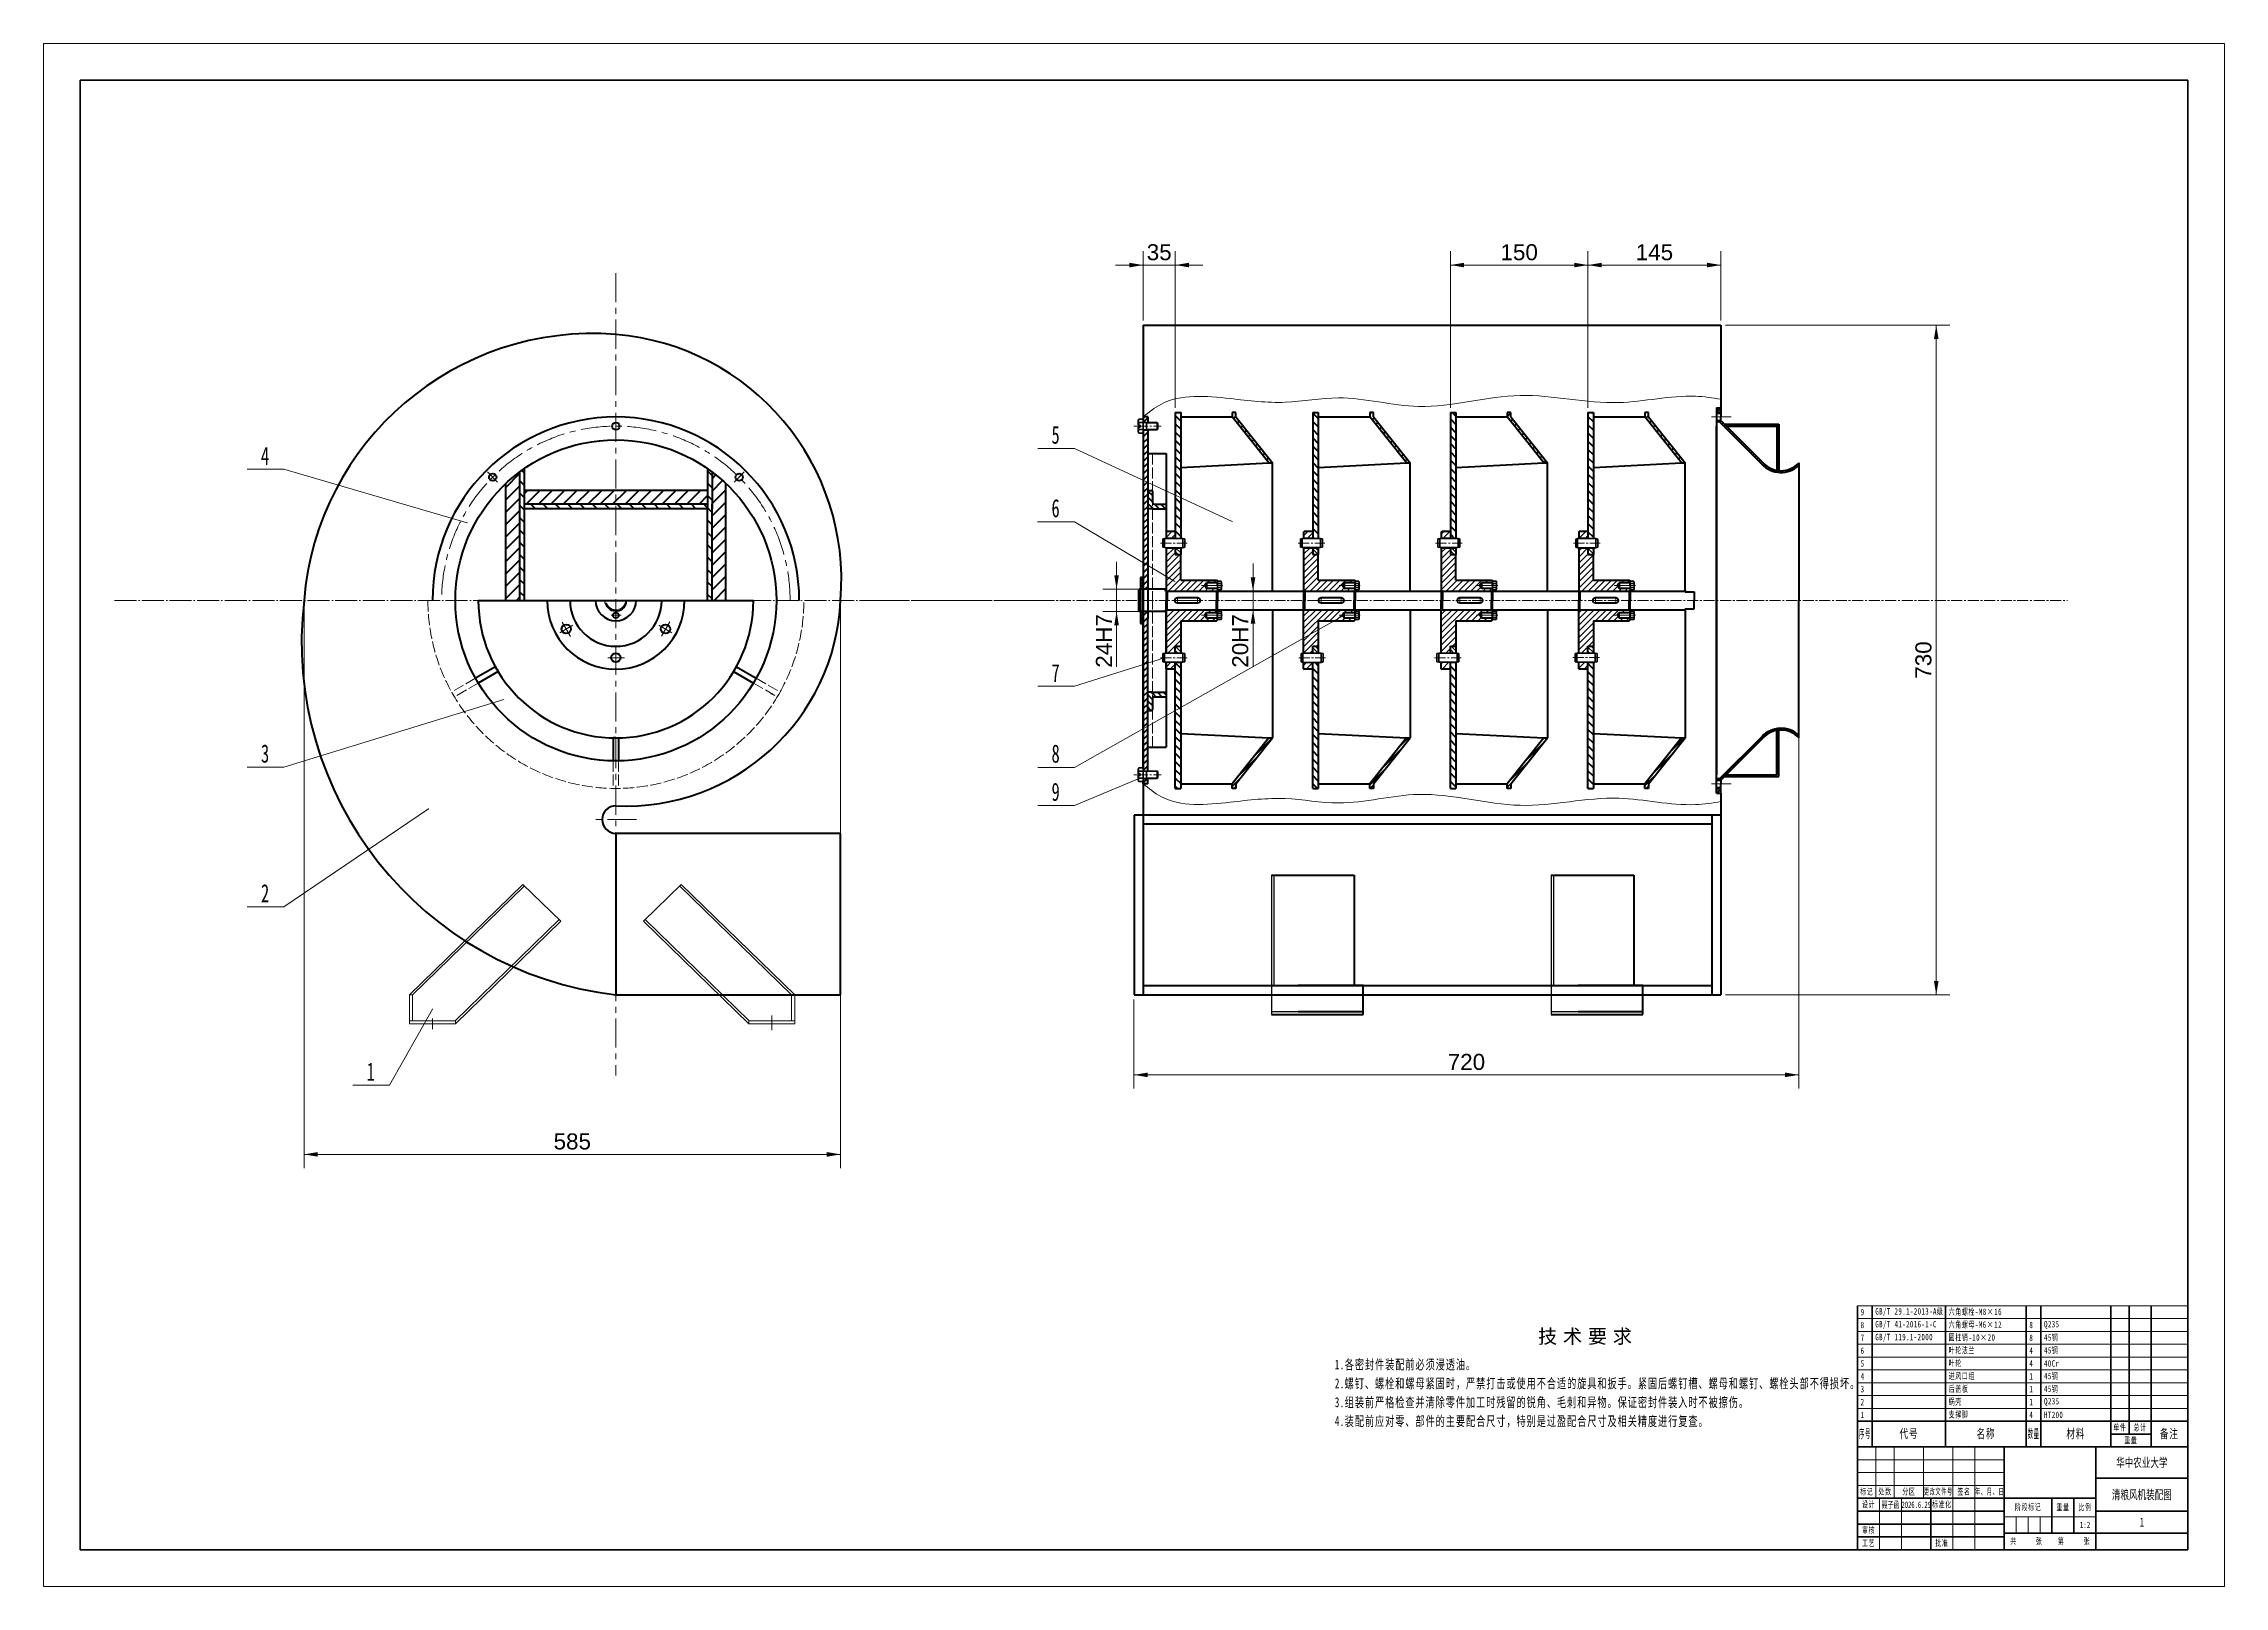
# Model space of a CAD drawing. Header units: millimetres. Extents: x 205 to 2583, y 885 to 2567.
import ezdxf
from ezdxf.enums import TextEntityAlignment as Align

# ---------------------------------------------------------------- set-up
doc = ezdxf.new("R2010")
doc.units = ezdxf.units.MM
for name, pattern in [('ACAD_ISO02W100', [15, 12, -3]), ('ACAD_ISO04W100', [30, 24, -3, 0, -3]), ('CENTER', [50.8, 31.75, -6.35, 6.35, -6.35]), ('点画线', [18, 12, -2, 2, -2])]:
    doc.linetypes.add(name, pattern=pattern)
doc.layers.get('0').update_dxf_attribs({"lineweight": 18})
for name, color, linetype, lineweight in [('中心线层', 1, '点画线', 18), ('尺寸线层', 3, 'Continuous', 18), ('点划线', 1, 'CENTER', 18), ('粗实线', 7, 'Continuous', 50), ('粗实线层', 7, 'Continuous', 35), ('细实线层', 7, 'Continuous', 18), ('虚线', 2, 'ACAD_ISO02W100', 18)]:
    doc.layers.add(name, color=color, linetype=linetype, lineweight=lineweight)
doc.styles.get("Standard").update_dxf_attribs({"font": ''})
doc.styles.add('TitleStyle', font='')
doc.styles.add('标准', font='', dxfattribs={"width": 0.667})
doc.styles.get('Standard').set_extended_font_data('arial')
doc.styles.get('TitleStyle').set_extended_font_data('宋体')
doc.styles.get('标准').set_extended_font_data('宋体')
doc.dimstyles.new('工程图样式', dxfattribs={"dimscale": 5, "dimtxt": 3.5, "dimasz": 3, "dimexe": 3, "dimexo": 1, "dimgap": 1, "dimtad": 1, "dimdsep": 46, "dimtxsty": 'Standard', "dimcen": 1.5, "dimdle": 6, "dimaunit": 1, "dimadec": 0, "dimazin": 0, "dimtfac": 1, "dimtmove": 0, "dimatfit": 3, "dimfxl": 1, "dimtolj": 1, "dimarcsym": 0})
doc.dimstyles.new('角度标注', dxfattribs={"dimscale": 5, "dimtxt": 3.5, "dimasz": 3, "dimexe": 3, "dimexo": 1, "dimgap": 1, "dimtad": 1, "dimtih": 1, "dimtoh": 1, "dimdsep": 46, "dimtxsty": 'Standard', "dimcen": 1.5, "dimdle": 6, "dimaunit": 1, "dimadec": 0, "dimazin": 0, "dimtfac": 1, "dimtmove": 0, "dimatfit": 3, "dimfxl": 1, "dimtolj": 1, "dimarcsym": 0})
pattern_1 = [(45, (0, 0), (-6.735192, 6.735192), [])]
pattern_2 = [(135, (0, 0), (-6.735192, -6.735192), [])]
pattern_3 = [(135, (0, 0), (-1.5715448, -1.5715448), [])]
pattern_4 = [(45, (0, 0), (-3.367596, 3.367596), [])]
pattern_5 = [(45, (0, 0), (-1.5715448, 1.5715448), [])]
pattern_6 = [(135, (0, 0), (-3.367596, -3.367596), [])]
pattern_7 = [(135, (0, 0), (-4.490128, -4.490128), [])]
pattern_8 = [(135, (0, 0), (-2.245064, -2.245064), [])]
pattern_9 = [(45, (0, 0), (-4.490128, 4.490128), [])]

msp = doc.modelspace()

# ---------------------------------------------------------------- blocks, each defined once
blk = doc.blocks.new('$CAXA_FRAME_13B17AC1$')
at = {"layer": '粗实线层'}
for p, q in [((-574.5, 400.5), (-574.5, -400.5)), ((574.5, 400.5), (-574.5, 400.5)), ((574.5, -400.5), (574.5, 400.5)), ((-574.5, -400.5), (574.5, -400.5))]:
    blk.add_line(p, q, dxfattribs=at)
at = {"layer": '细实线层'}
for p, q in [((594.5, 420.5), (-594.5, 420.5)), ((-594.5, 420.5), (-594.5, -420.5)), ((594.5, -420.5), (594.5, 420.5)), ((-594.5, -420.5), (594.5, -420.5))]:
    blk.add_line(p, q, dxfattribs=at)
blk = doc.blocks.new('$CAXA_TITLE_151E506F$')
at = {"layer": '粗实线层'}
for p, q in [((0, 56), (-180, 56)), ((-180, 56), (-180, 0)), ((-100, 56), (-100, 0)), ((-50, 56), (-50, 0)), ((0, 0), (0, 56)), ((0, 39), (-50, 39)), ((-50, 28), (-180, 28)), ((-140, 28), (-140, 0)), ((-74, 28), (-74, 9)), ((-62, 28), (-62, 9)), ((-100, 21), (-180, 21)), ((-100, 14), (-180, 14)), ((0, 21), (-50, 21)), ((-100, 7), (-180, 7)), ((0, 0), (-180, 0)), ((0, 9), (-100, 9))]:
    blk.add_line(p, q, dxfattribs=at)
at = {"layer": '细实线层'}
for p, q in [((-100, 49), (-180, 49)), ((-170, 56), (-170, 28)), ((-160, 56), (-160, 28)), ((-144, 56), (-144, 28)), ((-128, 56), (-128, 0)), ((-116, 56), (-116, 0)), ((-100, 42), (-180, 42)), ((-100, 35), (-180, 35)), ((-168, 28), (-168, 0)), ((-156, 28), (-156, 0)), ((-50, 18), (-100, 18)), ((-93.5, 18), (-93.5, 9)), ((-87, 18), (-87, 9)), ((-80.5, 18), (-80.5, 9))]:
    blk.add_line(p, q, dxfattribs=at)
at = {"layer": '尺寸线层', "attachment_point": 5, "line_spacing_factor": 0.963108, "style": '标准'}
for s, insert, char_height, width in [('\\T1.1;标记', (-175, 31.5), 3.48, 18), ('\\T1.1;设计', (-174, 24.5), 3.48, 22), ('\\T1.1;处数', (-165, 31.5), 3.48, 18), ('\\T1.1;分区', (-152, 31.5), 3.48, 30), ('\\T1.1;{\\W0.592404;更改文件号}', (-136, 31.5), 3.481, 30), ('\\T1.1;标准化', (-134, 24.5), 3.48, 22), ('\\T1.1;签名', (-122, 31.5), 3.48, 22), ('\\T1.1;{\\W0.605422;年、月、日}', (-108, 31.5), 3.481, 30), ('\\T1.1;阶段标记', (-87, 23), 3.48, 50), ('\\T1.1;重量', (-68, 23), 3.48, 22), ('\\T1.1;比例', (-56, 23), 3.48, 22), ('\\T1.1;审核', (-174, 10.5), 3.48, 22), ('\\T1.1;工艺', (-174, 3.5), 3.48, 22), ('\\T1.1;批准', (-134, 3.5), 3.48, 22), ('\\T1.1;共', (-95, 4.5), 3.48, 8), ('\\T1.1;张', (-81, 4.5), 3.48, 8), ('\\T1.1;第', (-69, 4.5), 3.48, 8), ('\\T1.1;张', (-55, 4.5), 3.48, 8)]:
    blk.add_mtext(s, dxfattribs=dict(at, insert=insert, char_height=char_height, width=width))
at = {"layer": '尺寸线层', "style": '标准'}
for tag, height, width, p in [('标记C', 3.63, 0.664996, (-175, 52.5)), ('标记B', 3.63, 0.664996, (-175, 45.5)), ('处数C', 3.63, 0.664996, (-165, 52.5)), ('处数B', 3.63, 0.664996, (-165, 45.5)), ('分区C', 3.63, 0.667, (-152, 52.5)), ('分区B', 3.63, 0.667, (-152, 45.5)), ('更改文件号C', 3.63, 0.498314, (-136, 52.5)), ('更改文件号B', 3.63, 0.498314, (-136, 45.5)), ('更改签名C', 3.63, 0.447537, (-122, 52.5)), ('更改签名B', 3.63, 0.447537, (-122, 45.5)), ('更改日期C', 3.63, 0.610278, (-108, 52.5)), ('更改日期B', 3.63, 0.610278, (-108, 45.5)), ('单位名称', 5.19, 0.667, (-25, 47.5)), ('标记A', 3.63, 0.664996, (-175, 38.5)), ('处数A', 3.63, 0.664996, (-165, 38.5)), ('分区A', 3.63, 0.667, (-152, 38.5)), ('更改文件号A', 3.63, 0.498314, (-136, 38.5)), ('更改签名A', 3.63, 0.447537, (-122, 38.5)), ('更改日期A', 3.63, 0.610278, (-108, 38.5)), ('材料名称', 5.19, 0.667, (-75, 42)), ('设计', 3.63, 0.667, (-162, 24.5)), ('设计日期', 3.63, 0.667, (-148, 24.5)), ('标准化', 3.63, 0.667, (-122, 24.5)), ('标准化日期', 3.63, 0.554163, (-108, 24.5)), ('图纸名称', 5.19, 0.667, (-25, 30)), ('审核', 3.63, 0.667, (-162, 10.5)), ('审核日期', 3.63, 0.667, (-148, 10.5)), ('阶段标记S', 3.63, 0.223769, (-96.7, 13.5)), ('阶段标记A', 3.63, 0.223769, (-90.2, 13.5)), ('阶段标记B', 3.63, 0.223769, (-83.7, 13.5)), ('阶段标记C', 3.63, 0.223769, (-77.2, 13.5)), ('重量', 3.63, 0.667, (-68, 13.5)), ('图纸比例', 3.63, 0.510551, (-56, 13.5)), ('图纸编号', 5.19, 0.667, (-25, 15)), ('工艺', 3.63, 0.667, (-162, 3.5)), ('工艺日期', 3.63, 0.667, (-148, 3.5)), ('批准', 3.63, 0.667, (-122, 3.5)), ('批准日期', 3.63, 0.667, (-108, 3.5)), ('页数', 3.63, 0.667, (-88, 4.5)), ('页码', 3.63, 0.667, (-62, 4.5)), ('投影符号', 3.63, 0.667, (-25, 4.5))]:
    blk.add_attdef(tag, text='', height=height, dxfattribs=dict(at, width=width)).set_placement(p, align=Align.MIDDLE_CENTER)
blk = doc.blocks.new('$CAXA_BOMTABLE_86AFA1F5$')
at = {"layer": '细实线层', "color": 0, "linetype": 'Continuous', "lineweight": 18}
for p, q in [((-360, 154), (0, 154)), ((-360, 140), (0, 140)), ((-360, 140), (0, 140)), ((-360, 126), (0, 126)), ((-360, 126), (0, 126)), ((-360, 112), (0, 112)), ((-360, 112), (0, 112)), ((-360, 98), (0, 98)), ((-360, 98), (0, 98)), ((-360, 84), (0, 84)), ((-360, 84), (0, 84)), ((-360, 70), (0, 70)), ((-360, 70), (0, 70)), ((-360, 56), (0, 56)), ((-360, 56), (0, 56)), ((-360, 42), (0, 42)), ((-360, 42), (0, 42)), ((-360, 28), (0, 28))]:
    blk.add_line(p, q, dxfattribs=at)
at = {"layer": '细实线层', "color": 0, "linetype": 'Continuous', "lineweight": 35}
for p, q in [((-360, 154), (-360, 140)), ((-344, 154), (-344, 140)), ((-264, 154), (-264, 140)), ((-176, 154), (-176, 140)), ((-160, 154), (-160, 140)), ((-84, 154), (-84, 140)), ((-64, 154), (-64, 140)), ((-40, 154), (-40, 140)), ((0, 154), (0, 140)), ((0, 154), (0, 140)), ((-360, 140), (-360, 126)), ((-360, 126), (-360, 112)), ((-344, 140), (-344, 126)), ((-344, 126), (-344, 112)), ((-264, 140), (-264, 126)), ((-264, 126), (-264, 112)), ((-176, 140), (-176, 126)), ((-176, 126), (-176, 112)), ((-160, 140), (-160, 126)), ((-160, 126), (-160, 112)), ((-84, 140), (-84, 126)), ((-84, 126), (-84, 112)), ((-64, 140), (-64, 126)), ((-64, 126), (-64, 112)), ((-40, 140), (-40, 126)), ((-40, 126), (-40, 112)), ((0, 140), (0, 126)), ((0, 140), (0, 126)), ((0, 126), (0, 112)), ((0, 126), (0, 112)), ((-360, 112), (-360, 98)), ((-360, 98), (-360, 84)), ((-344, 112), (-344, 98)), ((-344, 98), (-344, 84)), ((-264, 112), (-264, 98)), ((-264, 98), (-264, 84)), ((-176, 112), (-176, 98)), ((-176, 98), (-176, 84)), ((-160, 112), (-160, 98)), ((-160, 98), (-160, 84)), ((-84, 112), (-84, 98)), ((-84, 98), (-84, 84)), ((-64, 112), (-64, 98)), ((-64, 98), (-64, 84)), ((-40, 112), (-40, 98)), ((-40, 98), (-40, 84)), ((0, 112), (0, 98)), ((0, 112), (0, 98)), ((0, 98), (0, 84)), ((0, 98), (0, 84)), ((-360, 84), (-360, 70)), ((-344, 84), (-344, 70)), ((-264, 84), (-264, 70)), ((-176, 84), (-176, 70)), ((-160, 84), (-160, 70)), ((-84, 84), (-84, 70)), ((-64, 84), (-64, 70)), ((-40, 84), (-40, 70)), ((0, 84), (0, 70)), ((0, 84), (0, 70)), ((-360, 70), (-360, 56)), ((-360, 56), (-360, 42)), ((-344, 70), (-344, 56)), ((-344, 56), (-344, 42)), ((-264, 70), (-264, 56)), ((-264, 56), (-264, 42)), ((-176, 70), (-176, 56)), ((-176, 56), (-176, 42)), ((-160, 70), (-160, 56)), ((-160, 56), (-160, 42)), ((-84, 70), (-84, 56)), ((-84, 56), (-84, 42)), ((-64, 70), (-64, 56)), ((-64, 56), (-64, 42)), ((-40, 70), (-40, 56)), ((-40, 56), (-40, 42)), ((0, 70), (0, 56)), ((0, 70), (0, 56)), ((0, 56), (0, 42)), ((0, 56), (0, 42)), ((-360, 42), (-360, 28)), ((-360, 28), (0, 28)), ((-360, 28), (-360, 0)), ((-344, 42), (-344, 28)), ((-344, 28), (-344, 0)), ((-264, 42), (-264, 28)), ((-264, 28), (-264, 0)), ((-176, 42), (-176, 28)), ((-176, 28), (-176, 0)), ((-160, 42), (-160, 28)), ((-160, 28), (-160, 0)), ((-84, 42), (-84, 28)), ((-84, 28), (-84, 0)), ((-64, 42), (-64, 28)), ((-64, 28), (-64, 14)), ((-40, 42), (-40, 28)), ((-40, 28), (-40, 14)), ((0, 42), (0, 28)), ((0, 42), (0, 28)), ((0, 28), (0, 0)), ((-360, 0), (0, 0)), ((-84, 14), (-40, 14)), ((-40, 14), (-40, 0))]:
    blk.add_line(p, q, dxfattribs=at)
at = {"layer": '细实线层', "color": 0, "line_spacing_factor": 1.15057, "style": '标准'}
for s, insert, char_height, width, attachment_point in [('\\T1.1;9', (-356.68, 147), 7, 23.96, 4), ('\\T1.1;GB/T 29.1-2013-A级', (-340.68, 147), 7, 151.96, 4), ('\\T1.1;六角螺栓-M8×16', (-260.68, 147), 7, 167.96, 4), ('\\T1.1;8', (-356.68, 133), 7, 23.96, 4), ('\\T1.1;7', (-356.68, 119), 7, 23.96, 4), ('\\T1.1;GB/T 41-2016-1-C', (-340.68, 133), 7, 151.96, 4), ('\\T1.1;GB/T 119.1-2000', (-340.68, 119), 7, 151.96, 4), ('\\T1.1;六角螺母-M6×12', (-260.68, 133), 7, 167.96, 4), ('\\T1.1;圆柱销-10×20', (-260.68, 119), 7, 167.96, 4), ('\\T1.1;8', (-172.68, 133), 7, 23.96, 4), ('\\T1.1;8', (-172.68, 119), 7, 23.96, 4), ('\\T1.1;45钢', (-156.68, 119), 7, 143.96, 4), ('\\T1.1;Q235', (-156.68, 133), 7, 143.96, 4), ('\\T1.1;6', (-356.68, 105), 7, 23.96, 4), ('\\T1.1;叶轮法兰', (-260.68, 105), 7, 167.96, 4), ('\\T1.1;叶轮', (-260.68, 91), 7, 167.96, 4), ('\\T1.1;4', (-172.68, 105), 7, 23.96, 4), ('\\T1.1;45钢', (-156.68, 105), 7, 143.96, 4), ('\\T1.1;4', (-356.68, 77), 7, 23.96, 4), ('\\T1.1;5', (-356.68, 91), 7, 23.96, 4), ('\\T1.1;进风口组', (-260.68, 77), 7, 167.96, 4), ('\\T1.1;4', (-172.68, 91), 7, 23.96, 4), ('\\T1.1;1', (-172.68, 77), 7, 23.96, 4), ('\\T1.1;40Cr', (-156.68, 91), 7, 143.96, 4), ('\\T1.1;45钢', (-156.68, 77), 7, 143.96, 4), ('\\T1.1;3', (-356.68, 63), 7, 23.96, 4), ('\\T1.1;2', (-356.68, 49), 7, 23.96, 4), ('\\T1.1;后盖板', (-260.68, 63), 7, 167.96, 4), ('\\T1.1;蜗壳', (-260.68, 49), 7, 167.96, 4), ('\\T1.1;1', (-172.68, 63), 7, 23.96, 4), ('\\T1.1;1', (-172.68, 49), 7, 23.96, 4), ('\\T1.1;45钢', (-156.68, 63), 7, 143.96, 4), ('\\T1.1;Q235', (-156.68, 49), 7, 143.96, 4), ('\\T1.1;1', (-356.68, 35), 7, 23.96, 4), ('\\T1.1;支撑脚', (-260.68, 35), 7, 167.96, 4), ('\\T1.1;4', (-172.68, 35), 7, 23.96, 4), ('\\T1.1;HT200', (-156.68, 35), 7, 143.96, 4), ('\\T1.1;单件', (-74, 21), 7, 33.48, 5), ('\\T1.1;总计', (-52, 21), 7, 40.68, 5), ('\\T1.1;{\\W0.425474;序号}', (-352, 14), 10, 23.76, 5), ('\\T1.1;代号', (-304, 14), 10, 138.96, 5), ('\\T1.1;名称', (-220, 14), 10, 153.36, 5), ('\\T1.1;{\\W0.422936;数量}', (-168, 14), 10, 23.76, 5), ('\\T1.1;材料', (-122, 14), 10, 131.76, 5), ('\\T1.1;重量', (-62, 7), 7, 76.68, 5), ('\\T1.1;备注', (-20, 14), 10, 66.96, 5)]:
    blk.add_mtext(s, dxfattribs=dict(at, insert=insert, char_height=char_height, width=width, attachment_point=attachment_point))
blk = doc.blocks.new('*X5')
at = {"layer": '尺寸线层', "linetype": 'Continuous'}
for points in [[(489.4, 1356.2), (504.4, 1358.7), (504.4, 1353.7)], [(1074.4, 1356.2), (1059.4, 1358.7), (1059.4, 1353.7)]]:
    blk.add_hatch(color=0, dxfattribs=at).paths.add_polyline_path(points, flags=0)
at = {"layer": '尺寸线层', "color": 0, "linetype": 'Continuous'}
for p, q in [((489.4, 1955.2), (489.4, 1341.2)), ((1074.4, 1955.2), (1074.4, 1341.2)), ((489.4, 1356.2), (1074.4, 1356.2))]:
    blk.add_line(p, q, dxfattribs=at)
at = {"layer": '尺寸线层', "color": 0, "insert": (781.9, 1370.2), "char_height": 17.5, "width": 77.576, "attachment_point": 5}
blk.add_mtext('585', dxfattribs=at)
blk = doc.blocks.new('_CAXARROW')
blk.add_hatch(color=0).paths.add_polyline_path([(0, 0), (-1, 0.125), (-1, -0.125)], flags=0)
blk = doc.blocks.new('*X7')
at = {"layer": '尺寸线层', "linetype": 'Continuous'}
for points in [[(2269.2, 2260.2), (2271.7, 2245.2), (2266.7, 2245.2)], [(2269.2, 1530.2), (2271.7, 1545.2), (2266.7, 1545.2)]]:
    blk.add_hatch(color=0, dxfattribs=at).paths.add_polyline_path(points, flags=0)
at = {"layer": '尺寸线层', "color": 0, "linetype": 'Continuous'}
for p, q in [((2039.4, 2260.2), (2284.2, 2260.2)), ((2269.2, 2260.2), (2269.2, 1530.2)), ((2039.4, 1530.2), (2284.2, 1530.2))]:
    blk.add_line(p, q, dxfattribs=at)
at = {"layer": '尺寸线层', "color": 0, "insert": (2255.3, 1895.2), "char_height": 17.5, "width": 76.883, "attachment_point": 5, "rotation": 90}
blk.add_mtext('730', dxfattribs=at)
blk = doc.blocks.new('*X8')
at = {"layer": '尺寸线层', "linetype": 'Continuous'}
for points in [[(1394.4, 1442.9), (1409.4, 1445.4), (1409.4, 1440.4)], [(2119.4, 1442.9), (2104.4, 1445.4), (2104.4, 1440.4)]]:
    blk.add_hatch(color=0, dxfattribs=at).paths.add_polyline_path(points, flags=0)
at = {"layer": '尺寸线层', "color": 0, "linetype": 'Continuous'}
for p, q in [((2119.4, 1955.2), (2119.4, 1427.9)), ((1394.4, 1525.2), (1394.4, 1427.9)), ((1394.4, 1442.9), (2119.4, 1442.9))]:
    blk.add_line(p, q, dxfattribs=at)
at = {"layer": '尺寸线层', "color": 0, "insert": (1756.9, 1456.9), "char_height": 17.5, "width": 76.883, "attachment_point": 5}
blk.add_mtext('720', dxfattribs=at)
blk = doc.blocks.new('*X9')
at = {"layer": '中心线层', "linetype": '点画线', "lineweight": 18}
blk.add_line((-2.5, 0), (26.5, 0), dxfattribs=at)
at = {"layer": '粗实线层'}
for p, q in [((2, 5), (0, 4.5)), ((0, 4.5), (0, -4.5)), ((2, 5), (2, -5)), ((2, 5), (22, 5)), ((22, 5), (22, -5)), ((22, 5), (24, 4.5)), ((24, 4.5), (24, -4.5)), ((2, -5), (0, -4.5)), ((2, -5), (22, -5)), ((22, -5), (24, -4.5))]:
    blk.add_line(p, q, dxfattribs=at)
blk = doc.blocks.new('*X10')
at = {"layer": '中心线层', "linetype": '点画线', "lineweight": 18}
blk.add_line((-2.5, 0), (26.5, 0), dxfattribs=at)
at = {"layer": '粗实线层'}
for p, q in [((2, 5), (0, 4.5)), ((0, 4.5), (0, -4.5)), ((2, 5), (2, -5)), ((2, 5), (22, 5)), ((22, 5), (22, -5)), ((22, 5), (24, 4.5)), ((24, 4.5), (24, -4.5)), ((2, -5), (0, -4.5)), ((2, -5), (22, -5)), ((22, -5), (24, -4.5))]:
    blk.add_line(p, q, dxfattribs=at)
blk = doc.blocks.new('*X11')
at = {"layer": '中心线层', "linetype": '点画线', "lineweight": 18}
blk.add_line((-2.5, 0), (26.5, 0), dxfattribs=at)
at = {"layer": '粗实线层'}
for p, q in [((2, 5), (0, 4.5)), ((0, 4.5), (0, -4.5)), ((2, 5), (2, -5)), ((2, 5), (22, 5)), ((22, 5), (22, -5)), ((22, 5), (24, 4.5)), ((24, 4.5), (24, -4.5)), ((2, -5), (0, -4.5)), ((2, -5), (22, -5)), ((22, -5), (24, -4.5))]:
    blk.add_line(p, q, dxfattribs=at)
blk = doc.blocks.new('*X12')
at = {"layer": '中心线层', "linetype": '点画线', "lineweight": 18}
blk.add_line((-2.5, 0), (26.5, 0), dxfattribs=at)
at = {"layer": '粗实线层'}
for p, q in [((2, 5), (0, 4.5)), ((0, 4.5), (0, -4.5)), ((2, 5), (2, -5)), ((2, 5), (22, 5)), ((22, 5), (22, -5)), ((22, 5), (24, 4.5)), ((24, 4.5), (24, -4.5)), ((2, -5), (0, -4.5)), ((2, -5), (22, -5)), ((22, -5), (24, -4.5))]:
    blk.add_line(p, q, dxfattribs=at)
blk = doc.blocks.new('*X13')
at = {"layer": '中心线层', "linetype": '点画线', "lineweight": 18}
blk.add_line((-2.5, 0), (26.5, 0), dxfattribs=at)
at = {"layer": '粗实线层'}
for p, q in [((2, 5), (0, 4.5)), ((0, 4.5), (0, -4.5)), ((2, 5), (2, -5)), ((2, 5), (22, 5)), ((22, 5), (22, -5)), ((22, 5), (24, 4.5)), ((24, 4.5), (24, -4.5)), ((2, -5), (0, -4.5)), ((2, -5), (22, -5)), ((22, -5), (24, -4.5))]:
    blk.add_line(p, q, dxfattribs=at)
blk = doc.blocks.new('*X14')
at = {"layer": '中心线层', "linetype": '点画线', "lineweight": 18}
blk.add_line((-2.5, 0), (26.5, 0), dxfattribs=at)
at = {"layer": '粗实线层'}
for p, q in [((2, 5), (0, 4.5)), ((0, 4.5), (0, -4.5)), ((2, 5), (2, -5)), ((2, 5), (22, 5)), ((22, 5), (22, -5)), ((22, 5), (24, 4.5)), ((24, 4.5), (24, -4.5)), ((2, -5), (0, -4.5)), ((2, -5), (22, -5)), ((22, -5), (24, -4.5))]:
    blk.add_line(p, q, dxfattribs=at)
blk = doc.blocks.new('*X15')
at = {"layer": '中心线层', "linetype": '点画线', "lineweight": 18}
blk.add_line((-2.5, 0), (26.5, 0), dxfattribs=at)
at = {"layer": '粗实线层'}
for p, q in [((2, 5), (0, 4.5)), ((0, 4.5), (0, -4.5)), ((2, 5), (2, -5)), ((2, 5), (22, 5)), ((22, 5), (22, -5)), ((22, 5), (24, 4.5)), ((24, 4.5), (24, -4.5)), ((2, -5), (0, -4.5)), ((2, -5), (22, -5)), ((22, -5), (24, -4.5))]:
    blk.add_line(p, q, dxfattribs=at)
blk = doc.blocks.new('*X16')
at = {"layer": '中心线层', "linetype": '点画线', "lineweight": 18}
blk.add_line((-2.5, 0), (26.5, 0), dxfattribs=at)
at = {"layer": '粗实线层'}
for p, q in [((2, 5), (0, 4.5)), ((0, 4.5), (0, -4.5)), ((2, 5), (2, -5)), ((2, 5), (22, 5)), ((22, 5), (22, -5)), ((22, 5), (24, 4.5)), ((24, 4.5), (24, -4.5)), ((2, -5), (0, -4.5)), ((2, -5), (22, -5)), ((22, -5), (24, -4.5))]:
    blk.add_line(p, q, dxfattribs=at)
blk = doc.blocks.new('*X17')
at = {"layer": '中心线层'}
blk.add_line((0, -1.2), (0, 5.7), dxfattribs=at)
at = {"layer": '粗实线层'}
for p, q in [((-4.6, 0.3), (-4.6, 4.1)), ((-3.5, 4.4), (3.5, 4.4)), ((-3.5, 0), (3.5, 0)), ((-2.3, 0.3), (-2.3, 4.1)), ((2.3, 0.3), (2.3, 4.1)), ((4.6, 0.3), (4.6, 4.1))]:
    blk.add_line(p, q, dxfattribs=at)
for centre, radius, start, end in [((-3.5, 2.1), 2.31, 60, 120), ((-3.5, 2.3), 2.31, 240, 300), ((0, -4.4), 8.77, 74.7385, 105.2615), ((0, 8.8), 8.77, 254.7385, 285.2615), ((3.5, 2.1), 2.31, 60, 120), ((3.5, 2.3), 2.31, 240, 300)]:
    blk.add_arc(centre, radius, start, end, dxfattribs=at)
blk = doc.blocks.new('*X18')
at = {"layer": '中心线层'}
blk.add_line((0, -1.2), (0, 5.7), dxfattribs=at)
at = {"layer": '粗实线层'}
for p, q in [((-4.6, 0.3), (-4.6, 4.1)), ((-3.5, 4.4), (3.5, 4.4)), ((-3.5, 0), (3.5, 0)), ((-2.3, 0.3), (-2.3, 4.1)), ((2.3, 0.3), (2.3, 4.1)), ((4.6, 0.3), (4.6, 4.1))]:
    blk.add_line(p, q, dxfattribs=at)
for centre, radius, start, end in [((-3.5, 2.1), 2.31, 60, 120), ((-3.5, 2.3), 2.31, 240, 300), ((0, -4.4), 8.77, 74.7385, 105.2615), ((0, 8.8), 8.77, 254.7385, 285.2615), ((3.5, 2.1), 2.31, 60, 120), ((3.5, 2.3), 2.31, 240, 300)]:
    blk.add_arc(centre, radius, start, end, dxfattribs=at)
blk = doc.blocks.new('*X19')
at = {"layer": '中心线层'}
blk.add_line((0, -1.2), (0, 5.7), dxfattribs=at)
at = {"layer": '粗实线层'}
for p, q in [((-4.6, 0.3), (-4.6, 4.1)), ((-3.5, 4.4), (3.5, 4.4)), ((-3.5, 0), (3.5, 0)), ((-2.3, 0.3), (-2.3, 4.1)), ((2.3, 0.3), (2.3, 4.1)), ((4.6, 0.3), (4.6, 4.1))]:
    blk.add_line(p, q, dxfattribs=at)
for centre, radius, start, end in [((-3.5, 2.1), 2.31, 60, 120), ((-3.5, 2.3), 2.31, 240, 300), ((0, -4.4), 8.77, 74.7385, 105.2615), ((0, 8.8), 8.77, 254.7385, 285.2615), ((3.5, 2.1), 2.31, 60, 120), ((3.5, 2.3), 2.31, 240, 300)]:
    blk.add_arc(centre, radius, start, end, dxfattribs=at)
blk = doc.blocks.new('*X20')
at = {"layer": '中心线层'}
blk.add_line((0, -1.2), (0, 5.7), dxfattribs=at)
at = {"layer": '粗实线层'}
for p, q in [((-4.6, 0.3), (-4.6, 4.1)), ((-3.5, 4.4), (3.5, 4.4)), ((-3.5, 0), (3.5, 0)), ((-2.3, 0.3), (-2.3, 4.1)), ((2.3, 0.3), (2.3, 4.1)), ((4.6, 0.3), (4.6, 4.1))]:
    blk.add_line(p, q, dxfattribs=at)
for centre, radius, start, end in [((-3.5, 2.1), 2.31, 60, 120), ((-3.5, 2.3), 2.31, 240, 300), ((0, -4.4), 8.77, 74.7385, 105.2615), ((0, 8.8), 8.77, 254.7385, 285.2615), ((3.5, 2.1), 2.31, 60, 120), ((3.5, 2.3), 2.31, 240, 300)]:
    blk.add_arc(centre, radius, start, end, dxfattribs=at)
blk = doc.blocks.new('*X21')
at = {"layer": '中心线层'}
blk.add_line((0, -1.2), (0, 5.7), dxfattribs=at)
at = {"layer": '粗实线层'}
for p, q in [((-4.6, 0.3), (-4.6, 4.1)), ((-3.5, 4.4), (3.5, 4.4)), ((-3.5, 0), (3.5, 0)), ((-2.3, 0.3), (-2.3, 4.1)), ((2.3, 0.3), (2.3, 4.1)), ((4.6, 0.3), (4.6, 4.1))]:
    blk.add_line(p, q, dxfattribs=at)
for centre, radius, start, end in [((-3.5, 2.1), 2.31, 60, 120), ((-3.5, 2.3), 2.31, 240, 300), ((0, -4.4), 8.77, 74.7385, 105.2615), ((0, 8.8), 8.77, 254.7385, 285.2615), ((3.5, 2.1), 2.31, 60, 120), ((3.5, 2.3), 2.31, 240, 300)]:
    blk.add_arc(centre, radius, start, end, dxfattribs=at)
blk = doc.blocks.new('*X22')
at = {"layer": '中心线层'}
blk.add_line((0, -1.2), (0, 5.7), dxfattribs=at)
at = {"layer": '粗实线层'}
for p, q in [((-4.6, 0.3), (-4.6, 4.1)), ((-3.5, 4.4), (3.5, 4.4)), ((-3.5, 0), (3.5, 0)), ((-2.3, 0.3), (-2.3, 4.1)), ((2.3, 0.3), (2.3, 4.1)), ((4.6, 0.3), (4.6, 4.1))]:
    blk.add_line(p, q, dxfattribs=at)
for centre, radius, start, end in [((-3.5, 2.1), 2.31, 60, 120), ((-3.5, 2.3), 2.31, 240, 300), ((0, -4.4), 8.77, 74.7385, 105.2615), ((0, 8.8), 8.77, 254.7385, 285.2615), ((3.5, 2.1), 2.31, 60, 120), ((3.5, 2.3), 2.31, 240, 300)]:
    blk.add_arc(centre, radius, start, end, dxfattribs=at)
blk = doc.blocks.new('*X23')
at = {"layer": '中心线层'}
blk.add_line((0, -1.2), (0, 5.7), dxfattribs=at)
at = {"layer": '粗实线层'}
for p, q in [((-4.6, 0.3), (-4.6, 4.1)), ((-3.5, 4.4), (3.5, 4.4)), ((-3.5, 0), (3.5, 0)), ((-2.3, 0.3), (-2.3, 4.1)), ((2.3, 0.3), (2.3, 4.1)), ((4.6, 0.3), (4.6, 4.1))]:
    blk.add_line(p, q, dxfattribs=at)
for centre, radius, start, end in [((-3.5, 2.1), 2.31, 60, 120), ((-3.5, 2.3), 2.31, 240, 300), ((0, -4.4), 8.77, 74.7385, 105.2615), ((0, 8.8), 8.77, 254.7385, 285.2615), ((3.5, 2.1), 2.31, 60, 120), ((3.5, 2.3), 2.31, 240, 300)]:
    blk.add_arc(centre, radius, start, end, dxfattribs=at)
blk = doc.blocks.new('*X24')
at = {"layer": '中心线层'}
blk.add_line((0, -1.2), (0, 5.7), dxfattribs=at)
at = {"layer": '粗实线层'}
for p, q in [((-4.6, 0.3), (-4.6, 4.1)), ((-3.5, 4.4), (3.5, 4.4)), ((-3.5, 0), (3.5, 0)), ((-2.3, 0.3), (-2.3, 4.1)), ((2.3, 0.3), (2.3, 4.1)), ((4.6, 0.3), (4.6, 4.1))]:
    blk.add_line(p, q, dxfattribs=at)
for centre, radius, start, end in [((-3.5, 2.1), 2.31, 60, 120), ((-3.5, 2.3), 2.31, 240, 300), ((0, -4.4), 8.77, 74.7385, 105.2615), ((0, 8.8), 8.77, 254.7385, 285.2615), ((3.5, 2.1), 2.31, 60, 120), ((3.5, 2.3), 2.31, 240, 300)]:
    blk.add_arc(centre, radius, start, end, dxfattribs=at)
blk = doc.blocks.new('*X25')
at = {"layer": '细实线层', "lineweight": 18}
h = blk.add_hatch(color=0, dxfattribs=at)
edge = h.paths.add_edge_path(flags=0)
edge.add_arc((0, 0), 0.5, 0, 360)
at = {"layer": '细实线层', "color": 0}
for p, q in [((0, 0), (-46.9, -83)), ((-46.9, -83), (-86.9, -83))]:
    blk.add_line(p, q, dxfattribs=at)
at = {"layer": '细实线层', "color": 0, "lineweight": 18, "insert": (-66.9, -78.2), "char_height": 19.89, "width": 70.4, "attachment_point": 8, "line_spacing_factor": 1.15057, "style": '标准'}
blk.add_mtext('\\T1.1;1', dxfattribs=at)
blk = doc.blocks.new('*X26')
at = {"layer": '细实线层', "lineweight": 18}
h = blk.add_hatch(color=0, dxfattribs=at)
edge = h.paths.add_edge_path(flags=0)
edge.add_arc((0, 0), 0.5, 0, 360)
at = {"layer": '细实线层', "color": 0}
for p, q in [((0, 0), (-157.8, -106.7)), ((-157.8, -106.7), (-197.8, -106.7))]:
    blk.add_line(p, q, dxfattribs=at)
at = {"layer": '细实线层', "color": 0, "lineweight": 18, "insert": (-177.8, -101.9), "char_height": 19.78, "width": 70.4, "attachment_point": 8, "line_spacing_factor": 1.15057, "style": '标准'}
blk.add_mtext('\\T1.1;2', dxfattribs=at)
blk = doc.blocks.new('*X27')
at = {"layer": '细实线层', "lineweight": 18}
h = blk.add_hatch(color=0, dxfattribs=at)
edge = h.paths.add_edge_path(flags=0)
edge.add_arc((0, 0), 0.5, 0, 360)
at = {"layer": '细实线层', "color": 0}
for p, q in [((0, 0), (-239.9, -73.9)), ((-239.9, -73.9), (-279.9, -73.9))]:
    blk.add_line(p, q, dxfattribs=at)
at = {"layer": '细实线层', "color": 0, "lineweight": 18, "insert": (-259.9, -69.1), "char_height": 19.78, "width": 70.4, "attachment_point": 8, "line_spacing_factor": 1.15057, "style": '标准'}
blk.add_mtext('\\T1.1;3', dxfattribs=at)
blk = doc.blocks.new('*X28')
at = {"layer": '细实线层', "lineweight": 18}
h = blk.add_hatch(color=0, dxfattribs=at)
edge = h.paths.add_edge_path(flags=0)
edge.add_arc((0, 0), 0.5, 0, 360)
at = {"layer": '细实线层', "color": 0}
for p, q in [((-200.1, 58.3), (-240.1, 58.3)), ((0, 0), (-200.1, 58.3))]:
    blk.add_line(p, q, dxfattribs=at)
at = {"layer": '细实线层', "color": 0, "lineweight": 18, "insert": (-220.1, 63.1), "char_height": 19.78, "width": 70.4, "attachment_point": 8, "line_spacing_factor": 1.15057, "style": '标准'}
blk.add_mtext('\\T1.1;4', dxfattribs=at)
blk = doc.blocks.new('*X29')
at = {"layer": '细实线层', "lineweight": 18}
h = blk.add_hatch(color=0, dxfattribs=at)
edge = h.paths.add_edge_path(flags=0)
edge.add_arc((0, 0), 0.5, 0, 360)
at = {"layer": '细实线层', "color": 0}
for p, q in [((-172.1, 79.6), (-212.1, 79.6)), ((0, 0), (-172.1, 79.6))]:
    blk.add_line(p, q, dxfattribs=at)
at = {"layer": '细实线层', "color": 0, "lineweight": 18, "insert": (-192.1, 84.4), "char_height": 19.55, "width": 70.4, "attachment_point": 8, "line_spacing_factor": 1.15057, "style": '标准'}
blk.add_mtext('\\T1.1;5', dxfattribs=at)
blk = doc.blocks.new('*X30')
at = {"layer": '细实线层', "lineweight": 18}
h = blk.add_hatch(color=0, dxfattribs=at)
edge = h.paths.add_edge_path(flags=0)
edge.add_arc((0, 0), 0.5, 0, 360)
at = {"layer": '细实线层', "color": 0}
for p, q in [((-109.7, 64.8), (-149.7, 64.8)), ((0, 0), (-109.7, 64.8))]:
    blk.add_line(p, q, dxfattribs=at)
at = {"layer": '细实线层', "color": 0, "lineweight": 18, "insert": (-129.7, 69.6), "char_height": 19.78, "width": 70.4, "attachment_point": 8, "line_spacing_factor": 1.15057, "style": '标准'}
blk.add_mtext('\\T1.1;6', dxfattribs=at)
blk = doc.blocks.new('*X31')
at = {"layer": '细实线层', "lineweight": 18}
h = blk.add_hatch(color=0, dxfattribs=at)
edge = h.paths.add_edge_path(flags=0)
edge.add_arc((0, 0), 0.5, 0, 360)
at = {"layer": '细实线层', "color": 0}
for p, q in [((0, 0), (-98.4, -31.2)), ((-98.4, -31.2), (-138.4, -31.2))]:
    blk.add_line(p, q, dxfattribs=at)
at = {"layer": '细实线层', "color": 0, "lineweight": 18, "insert": (-118.4, -26.4), "char_height": 19.55, "width": 70.4, "attachment_point": 8, "line_spacing_factor": 1.15057, "style": '标准'}
blk.add_mtext('\\T1.1;7', dxfattribs=at)
blk = doc.blocks.new('*X32')
at = {"layer": '细实线层', "lineweight": 18}
h = blk.add_hatch(color=0, dxfattribs=at)
edge = h.paths.add_edge_path(flags=0)
edge.add_arc((0, 0), 0.5, 0, 360)
at = {"layer": '细实线层', "color": 0}
for p, q in [((0, 0), (-294, -165.8)), ((-294, -165.8), (-334, -165.8))]:
    blk.add_line(p, q, dxfattribs=at)
at = {"layer": '细实线层', "color": 0, "lineweight": 18, "insert": (-314, -161), "char_height": 19.78, "width": 70.4, "attachment_point": 8, "line_spacing_factor": 1.15057, "style": '标准'}
blk.add_mtext('\\T1.1;8', dxfattribs=at)
blk = doc.blocks.new('*X33')
at = {"layer": '细实线层', "lineweight": 18}
h = blk.add_hatch(color=0, dxfattribs=at)
edge = h.paths.add_edge_path(flags=0)
edge.add_arc((0, 0), 0.5, 0, 360)
at = {"layer": '细实线层', "color": 0}
for p, q in [((0, 0), (-80, -33.7)), ((-80, -33.7), (-120, -33.7))]:
    blk.add_line(p, q, dxfattribs=at)
at = {"layer": '细实线层', "color": 0, "lineweight": 18, "insert": (-100, -28.9), "char_height": 19.78, "width": 70.4, "attachment_point": 8, "line_spacing_factor": 1.15057, "style": '标准'}
blk.add_mtext('\\T1.1;9', dxfattribs=at)
blk = doc.blocks.new('*X34')
at = {"layer": '尺寸线层', "linetype": 'Continuous'}
for points in [[(1375.4, 1972.4), (1377.9, 1987.4), (1372.9, 1987.4)], [(1375.4, 1948), (1377.9, 1933), (1372.9, 1933)]]:
    blk.add_hatch(color=0, dxfattribs=at).paths.add_polyline_path(points, flags=0)
at = {"layer": '尺寸线层', "color": 0, "linetype": 'Continuous'}
for p, q in [((1375.4, 2002.4), (1375.4, 1887.7)), ((1399.4, 1972.4), (1360.4, 1972.4)), ((1399.4, 1948), (1360.4, 1948))]:
    blk.add_line(p, q, dxfattribs=at)
at = {"layer": '尺寸线层', "color": 0, "insert": (1361.6, 1916), "char_height": 17.5, "width": 113.243, "attachment_point": 5, "rotation": 90}
blk.add_mtext('24H7', dxfattribs=at)
blk = doc.blocks.new('*X35')
at = {"layer": '尺寸线层', "linetype": 'Continuous'}
for points in [[(1524.2, 1970.4), (1526.7, 1985.4), (1521.7, 1985.4)], [(1524.2, 1950), (1526.7, 1935), (1521.7, 1935)]]:
    blk.add_hatch(color=0, dxfattribs=at).paths.add_polyline_path(points, flags=0)
at = {"layer": '尺寸线层', "color": 0, "linetype": 'Continuous'}
for p, q in [((1524.2, 2000.4), (1524.2, 1887.7)), ((1489.4, 1970.4), (1539.2, 1970.4)), ((1489.4, 1950), (1539.2, 1950))]:
    blk.add_line(p, q, dxfattribs=at)
at = {"layer": '尺寸线层', "color": 0, "insert": (1510.3, 1916), "char_height": 17.5, "width": 113.243, "attachment_point": 5, "rotation": 90}
blk.add_mtext('20H7', dxfattribs=at)
blk = doc.blocks.new('*X36')
at = {"layer": '中心线层'}
blk.add_line((-6.8, 0), (17.5, 0), dxfattribs=at)
at = {"layer": '粗实线层'}
for p, q in [((-5.3, 5.6), (-5.3, 1)), ((-5.3, 1), (-3.4, 1)), ((-4.7, 7.5), (0, 7.5)), ((-4.7, 3.8), (0, 3.8)), ((-3.4, 1), (-3.4, -1)), ((0, 7.5), (0, -7.5)), ((0, 4), (15.4, 4)), ((3.8, 4), (3.8, -4)), ((16, 3.4), (15.4, 4)), ((15.4, 4), (15.4, -4)), ((16, 3.4), (16, -3.4)), ((-5.3, -1), (-3.4, -1)), ((-5.3, -1), (-5.3, -5.6)), ((-4.7, -3.8), (0, -3.8)), ((-4.7, -7.5), (0, -7.5)), ((0, -4), (15.4, -4)), ((16, -3.4), (15.4, -4))]:
    blk.add_line(p, q, dxfattribs=at)
for centre, radius, start, end in [((-2.1, 5.6), 3.23, 144.43, 215.57), ((6.7, 0), 12, 161.7761, 175.2198), ((6.7, 0), 12, 184.7802, 198.2239), ((-2.1, -5.6), 3.23, 144.43, 215.57)]:
    blk.add_arc(centre, radius, start, end, dxfattribs=at)
at = {"layer": '细实线层'}
for p, q in [((0, 4), (3.8, 3.4)), ((3.8, 3.4), (16, 3.4)), ((0, -4), (3.8, -3.4)), ((3.8, -3.4), (16, -3.4))]:
    blk.add_line(p, q, dxfattribs=at)
blk = doc.blocks.new('*X37')
at = {"layer": '尺寸线层', "color": 0, "lineweight": -2, "insert": (89.99, 0), "char_height": 5, "width": 618.4848, "attachment_point": 2, "style": 'TitleStyle'}
blk.add_mtext('\\T1.3;技术要求', dxfattribs=at)
at = {"layer": '尺寸线层', "color": 0, "lineweight": -2, "insert": (0, -10.76), "char_height": 3.5, "width": 309.2424, "attachment_point": 1, "line_spacing_factor": 1.15057, "style": '标准'}
blk.add_mtext('\\T1.1;\\pxi-1,l1;1.各密封件装配前必须浸透油。\\P2.螺钉、螺栓和螺母紧固时，严禁打击或使用不合适的旋具和扳手。紧固后螺钉槽、螺母和螺钉、螺栓头部不得损坏。\\P3.组装前严格检查并清除零件加工时残留的锐角、毛刺和异物。保证密封件装入时不被擦伤。\\P4.装配前应对零、部件的主要配合尺寸，特别是过盈配合尺寸及相关精度进行复查。\\P', dxfattribs=at)
blk = doc.blocks.new('*X38')
at = {"layer": '中心线层', "linetype": '点画线', "lineweight": 18}
blk.add_line((-1.5, 0), (29.5, 0), dxfattribs=at)
at = {"layer": '中心线层'}
for p, q in [((3, 3.75), (3, -3.75)), ((25, -3.75), (25, 3.75))]:
    blk.add_line(p, q, dxfattribs=at)
at = {"layer": '粗实线层'}
for p, q in [((3, 3), (25, 3)), ((3, 2.75), (25, 2.75)), ((3, -2.75), (25, -2.75)), ((3, -3), (25, -3))]:
    blk.add_line(p, q, dxfattribs=at)
for centre, radius, start, end in [((3, 0), 3, 90, 270), ((3, 0), 2.75, 90, 270), ((25, 0), 3, 270, 90), ((25, 0), 2.75, 270, 90)]:
    blk.add_arc(centre, radius, start, end, dxfattribs=at)
blk = doc.blocks.new('*X39')
at = {"layer": '中心线层', "linetype": '点画线', "lineweight": 18}
blk.add_line((-1.5, 0), (29.5, 0), dxfattribs=at)
at = {"layer": '中心线层'}
for p, q in [((3, 3.75), (3, -3.75)), ((25, -3.75), (25, 3.75))]:
    blk.add_line(p, q, dxfattribs=at)
at = {"layer": '粗实线层'}
for p, q in [((3, 3), (25, 3)), ((3, 2.75), (25, 2.75)), ((3, -2.75), (25, -2.75)), ((3, -3), (25, -3))]:
    blk.add_line(p, q, dxfattribs=at)
for centre, radius, start, end in [((3, 0), 3, 90, 270), ((3, 0), 2.75, 90, 270), ((25, 0), 3, 270, 90), ((25, 0), 2.75, 270, 90)]:
    blk.add_arc(centre, radius, start, end, dxfattribs=at)
blk = doc.blocks.new('*X40')
at = {"layer": '中心线层', "linetype": '点画线', "lineweight": 18}
blk.add_line((-1.5, 0), (29.5, 0), dxfattribs=at)
at = {"layer": '中心线层'}
for p, q in [((3, 3.75), (3, -3.75)), ((25, -3.75), (25, 3.75))]:
    blk.add_line(p, q, dxfattribs=at)
at = {"layer": '粗实线层'}
for p, q in [((3, 3), (25, 3)), ((3, 2.75), (25, 2.75)), ((3, -2.75), (25, -2.75)), ((3, -3), (25, -3))]:
    blk.add_line(p, q, dxfattribs=at)
for centre, radius, start, end in [((3, 0), 3, 90, 270), ((3, 0), 2.75, 90, 270), ((25, 0), 3, 270, 90), ((25, 0), 2.75, 270, 90)]:
    blk.add_arc(centre, radius, start, end, dxfattribs=at)
blk = doc.blocks.new('*X41')
at = {"layer": '中心线层', "linetype": '点画线', "lineweight": 18}
blk.add_line((-1.5, 0), (29.5, 0), dxfattribs=at)
at = {"layer": '中心线层'}
for p, q in [((3, 3.75), (3, -3.75)), ((25, -3.75), (25, 3.75))]:
    blk.add_line(p, q, dxfattribs=at)
at = {"layer": '粗实线层'}
for p, q in [((3, 3), (25, 3)), ((3, 2.75), (25, 2.75)), ((3, -2.75), (25, -2.75)), ((3, -3), (25, -3))]:
    blk.add_line(p, q, dxfattribs=at)
for centre, radius, start, end in [((3, 0), 3, 90, 270), ((3, 0), 2.75, 90, 270), ((25, 0), 3, 270, 90), ((25, 0), 2.75, 270, 90)]:
    blk.add_arc(centre, radius, start, end, dxfattribs=at)
blk = doc.blocks.new('*X42')
at = {"layer": '尺寸线层', "linetype": 'Continuous'}
for points in [[(1889.4, 2325.8), (1904.4, 2328.3), (1904.4, 2323.3)], [(2034.4, 2325.8), (2019.4, 2328.3), (2019.4, 2323.3)]]:
    blk.add_hatch(color=0, dxfattribs=at).paths.add_polyline_path(points, flags=0)
at = {"layer": '尺寸线层', "color": 0, "linetype": 'Continuous'}
for p, q in [((1889.4, 2170.2), (1889.4, 2340.8)), ((2034.4, 2265.2), (2034.4, 2340.8)), ((1889.4, 2325.8), (2034.4, 2325.8))]:
    blk.add_line(p, q, dxfattribs=at)
at = {"layer": '尺寸线层', "color": 0, "insert": (1961.9, 2339.7), "char_height": 17.5, "width": 74.295, "attachment_point": 5}
blk.add_mtext('145', dxfattribs=at)
blk = doc.blocks.new('*X43')
at = {"layer": '尺寸线层', "linetype": 'Continuous'}
for points in [[(1739.4, 2325.8), (1754.4, 2323.3), (1754.4, 2328.3)], [(1889.4, 2325.8), (1874.4, 2323.3), (1874.4, 2328.3)]]:
    blk.add_hatch(color=0, dxfattribs=at).paths.add_polyline_path(points, flags=0)
at = {"layer": '尺寸线层', "color": 0, "linetype": 'Continuous'}
for p, q in [((1739.4, 2170.2), (1739.4, 2340.8)), ((1889.4, 2170.2), (1889.4, 2340.8)), ((1889.4, 2325.8), (1739.4, 2325.8))]:
    blk.add_line(p, q, dxfattribs=at)
at = {"layer": '尺寸线层', "color": 0, "insert": (1814.4, 2339.7), "char_height": 17.5, "width": 73.895, "attachment_point": 5}
blk.add_mtext('150', dxfattribs=at)
blk = doc.blocks.new('*X44')
at = {"layer": '尺寸线层', "linetype": 'Continuous'}
for points in [[(1404.4, 2325.8), (1389.4, 2328.3), (1389.4, 2323.3)], [(1439.4, 2325.8), (1454.4, 2328.3), (1454.4, 2323.3)]]:
    blk.add_hatch(color=0, dxfattribs=at).paths.add_polyline_path(points, flags=0)
at = {"layer": '尺寸线层', "color": 0, "linetype": 'Continuous'}
for p, q in [((1404.4, 2265.2), (1404.4, 2340.8)), ((1439.4, 2170.2), (1439.4, 2340.8)), ((1374.4, 2325.8), (1469.4, 2325.8))]:
    blk.add_line(p, q, dxfattribs=at)
at = {"layer": '尺寸线层', "color": 0, "insert": (1421.9, 2339.7), "char_height": 17.5, "width": 50.366, "attachment_point": 5}
blk.add_mtext('35', dxfattribs=at)

# ---------------------------------------------------------------- dimensions: what is measured, and where the dimension line sits
at = {"layer": '尺寸线层'}
for base, p1, p2, picture, middle in [((1739.405, 2325.776), (1889.405, 2165.182), (1739.405, 2165.182), '*X43', (1814.405, 2339.706)), ((2034.405, 2325.776), (1889.405, 2165.182), (2034.405, 2260.182), '*X42', (1961.905, 2339.706)), ((1074.406, 1356.225), (489.406, 1960.182), (1074.406, 1960.182), '*X5', (781.906, 1370.155))]:
    dim = msp.add_linear_dim(base=base, p1=p1, p2=p2, dimstyle='角度标注', override={"dimscale": 5, "dimsah": 1, "dimldrblk": '_CAXARROW', "dimtfill": 1, "dimtzin": 8}, dxfattribs=at)
    dim.commit()
    dim.dimension.update_dxf_attribs({"geometry": picture, "text_midpoint": middle})
dim = msp.add_linear_dim(base=(2269.22, 1530.183), p1=(2034.405, 2260.182), p2=(2034.405, 1530.183), angle=90, dimstyle='工程图样式', override={"dimscale": 5, "dimsah": 1, "dimldrblk": '_CAXARROW', "dimtfill": 1, "dimtzin": 8}, dxfattribs=at)
dim.commit()
dim.dimension.update_dxf_attribs({"geometry": '*X7', "text_midpoint": (2255.29, 1895.183)})
dim = msp.add_linear_dim(base=(1375.412, 1947.961), p1=(1404.405, 1972.404), p2=(1404.405, 1947.961), angle=90, text='24H7', dimstyle='工程图样式', override={"dimscale": 5, "dimsah": 1, "dimtmove": 0, "dimldrblk": '_CAXARROW', "dimtfill": 1}, dxfattribs=at)
dim.commit()
dim.dimension.update_dxf_attribs({"geometry": '*X34', "text_midpoint": (1361.629, 1915.996), "dimtype": 160})
dim = msp.add_linear_dim(base=(2119.405, 1442.944), p1=(1394.405, 1530.183), p2=(2119.405, 1960.182), text='720', dimstyle='角度标注', override={"dimscale": 5, "dimsah": 1, "dimldrblk": '_CAXARROW', "dimtfill": 1}, dxfattribs=at)
dim.commit()
dim.dimension.update_dxf_attribs({"geometry": '*X8', "text_midpoint": (1756.905, 1456.874)})

# ---------------------------------------------------------------- hatches: boundary and pattern name
at = {"layer": '点划线'}
h = msp.add_hatch(dxfattribs=at)
h.set_pattern_fill('ANSI31', color=3, style=0, pattern_type=0)
h.set_pattern_definition(pattern_8)
h.paths.add_polyline_path([(1439.405, 2010.182), (1445.405, 2010.182), (1445.405, 2017.682), (1439.405, 2017.682)], flags=0)
h = msp.add_hatch(dxfattribs=at)
h.set_pattern_fill('ANSI31', color=3, style=0, pattern_type=0)
h.set_pattern_definition(pattern_8)
h.paths.add_polyline_path([(1589.405, 2010.182), (1595.405, 2010.182), (1595.405, 2017.682), (1589.405, 2017.682)], flags=0)
h = msp.add_hatch(dxfattribs=at)
h.set_pattern_fill('ANSI31', color=3, style=0, pattern_type=0)
h.set_pattern_definition(pattern_8)
h.paths.add_polyline_path([(1739.405, 2010.182), (1745.405, 2010.182), (1745.405, 2017.682), (1739.405, 2017.682)], flags=0)
h = msp.add_hatch(dxfattribs=at)
h.set_pattern_fill('ANSI31', color=3, style=0, pattern_type=0)
h.set_pattern_definition(pattern_8)
h.paths.add_polyline_path([(1889.405, 2010.182), (1895.405, 2010.182), (1895.405, 2017.682), (1889.405, 2017.682)], flags=0)
h = msp.add_hatch(dxfattribs=at)
h.set_pattern_fill('ANSI31', color=3, style=0, pattern_type=0)
h.set_pattern_definition(pattern_8)
h.paths.add_polyline_path([(1445.405, 1910.182), (1439.405, 1910.182), (1439.405, 1902.682), (1445.405, 1902.682)], flags=0)
h = msp.add_hatch(dxfattribs=at)
h.set_pattern_fill('ANSI31', color=3, style=0, pattern_type=0)
h.set_pattern_definition(pattern_8)
h.paths.add_polyline_path([(1595.405, 1910.182), (1589.405, 1910.182), (1589.405, 1902.682), (1595.405, 1902.682)], flags=0)
h = msp.add_hatch(dxfattribs=at)
h.set_pattern_fill('ANSI31', color=3, style=0, pattern_type=0)
h.set_pattern_definition(pattern_8)
h.paths.add_polyline_path([(1745.405, 1910.182), (1739.405, 1910.182), (1739.405, 1902.682), (1745.405, 1902.682)], flags=0)
h = msp.add_hatch(dxfattribs=at)
h.set_pattern_fill('ANSI31', color=3, style=0, pattern_type=0)
h.set_pattern_definition(pattern_8)
h.paths.add_polyline_path([(1895.405, 1910.182), (1889.405, 1910.182), (1889.405, 1902.682), (1895.405, 1902.682)], flags=0)
at = {"layer": '粗实线'}
h = msp.add_hatch(dxfattribs=at)
h.set_pattern_fill('ANSI31', color=3, style=0, pattern_type=0)
h.set_pattern_definition(pattern_7)
h.paths.add_polyline_path([(1445.405, 2165.182), (1439.405, 2165.182), (1439.405, 2035.182), (1439.405, 2034.682), (1439.405, 2027.682), (1445.405, 2027.682)], flags=0)
h = msp.add_hatch(dxfattribs=at)
h.set_pattern_fill('ANSI31', color=3, style=0, pattern_type=0)
h.set_pattern_definition(pattern_9)
h.paths.add_polyline_path([(1541.458, 2110.116), (1545.405, 2110.116), (1545.405, 2110.182), (1505.405, 2160.182), (1505.405, 2165.182), (1501.405, 2165.182), (1501.405, 2160.182)], flags=0)
h = msp.add_hatch(dxfattribs=at)
h.set_pattern_fill('ANSI31', color=3, style=0, pattern_type=0)
h.set_pattern_definition(pattern_7)
h.paths.add_polyline_path([(1595.405, 2165.182), (1589.405, 2165.182), (1589.405, 2035.182), (1589.405, 2034.682), (1589.405, 2027.682), (1595.405, 2027.682)], flags=0)
h = msp.add_hatch(dxfattribs=at)
h.set_pattern_fill('ANSI31', color=3, style=0, pattern_type=0)
h.set_pattern_definition(pattern_9)
h.paths.add_polyline_path([(1691.458, 2110.116), (1695.405, 2110.116), (1695.405, 2110.182), (1655.405, 2160.182), (1655.405, 2165.182), (1651.405, 2165.182), (1651.405, 2160.182)], flags=0)
h = msp.add_hatch(dxfattribs=at)
h.set_pattern_fill('ANSI31', color=3, style=0, pattern_type=0)
h.set_pattern_definition(pattern_7)
h.paths.add_polyline_path([(1745.405, 2165.182), (1739.405, 2165.182), (1739.405, 2035.182), (1739.405, 2034.682), (1739.405, 2027.682), (1745.405, 2027.682)], flags=0)
h = msp.add_hatch(dxfattribs=at)
h.set_pattern_fill('ANSI31', color=3, style=0, pattern_type=0)
h.set_pattern_definition(pattern_9)
h.paths.add_polyline_path([(1841.458, 2110.116), (1845.405, 2110.116), (1845.405, 2110.182), (1805.405, 2160.182), (1805.405, 2165.182), (1801.405, 2165.182), (1801.405, 2160.182)], flags=0)
h = msp.add_hatch(dxfattribs=at)
h.set_pattern_fill('ANSI31', color=3, style=0, pattern_type=0)
h.set_pattern_definition(pattern_7)
h.paths.add_polyline_path([(1895.405, 2165.182), (1889.405, 2165.182), (1889.405, 2035.182), (1889.405, 2034.682), (1889.405, 2027.682), (1895.405, 2027.682)], flags=0)
h = msp.add_hatch(dxfattribs=at)
h.set_pattern_fill('ANSI31', color=3, style=0, pattern_type=0)
h.set_pattern_definition(pattern_9)
h.paths.add_polyline_path([(1991.458, 2110.116), (1995.405, 2110.116), (1995.405, 2110.182), (1955.405, 2160.182), (1955.405, 2165.182), (1951.405, 2165.182), (1951.405, 2160.182)], flags=0)
h = msp.add_hatch(dxfattribs=at)
h.set_pattern_fill('ANSI31', color=3, style=0, pattern_type=0)
h.set_pattern_definition(pattern_5)
h.paths.add_polyline_path([(2029.405, 2164.182), (2034.405, 2164.182), (2034.405, 2170.182), (2029.405, 2170.182)], flags=0)
h = msp.add_hatch(dxfattribs=at)
h.set_pattern_fill('ANSI31', color=3, style=0, pattern_type=0)
h.paths.add_polyline_path([(1404.405, 2154.182), (1409.405, 2154.182), (1409.405, 2160.182), (1404.405, 2160.182)], flags=0)
h = msp.add_hatch(dxfattribs=at)
h.set_pattern_fill('ANSI31', color=3, style=0, pattern_type=0)
h.set_pattern_definition(pattern_4)
h.paths.add_polyline_path([(1409.405, 2146.182), (1404.405, 2146.182), (1404.405, 1980.182), (1404.405, 1972.404), (1409.405, 1972.404), (1409.405, 1980.182)], flags=0)
h = msp.add_hatch(dxfattribs=at)
h.set_pattern_fill('ANSI31', color=3, style=0, pattern_type=0)
edge = h.paths.add_edge_path(flags=0)
edge.add_line((2034.405, 2156.182), (2029.405, 2156.182))
edge.add_line((2029.405, 2156.182), (2029.405, 2154.768))
edge.add_line((2029.405, 2154.768), (2032.99, 2154.768))
edge.add_line((2032.99, 2154.768), (2078.961, 2108.798))
edge.add_arc((2099.905, 2128.094), 28.478, 222.656145, 313.215099)
edge.add_line((2119.405, 2107.34), (2119.405, 2110.182))
edge.add_arc((2099.905, 2128.094), 26.478, 222.569218, 317.430782, ccw=False)
edge.add_line((2080.405, 2110.182), (2034.405, 2156.182))
h = msp.add_hatch(dxfattribs=at)
h.set_pattern_fill('ANSI31', color=3, style=0, pattern_type=0)
edge = h.paths.add_edge_path(flags=0)
edge.add_line((2038.405, 2152.182), (2040.405, 2150.182))
edge.add_line((2040.405, 2150.182), (2095.405, 2150.182))
edge.add_line((2095.405, 2150.182), (2095.405, 2102.002))
edge.add_arc((2099.905, 2128.094), 26.478, 260.21494, 264.58218)
edge.add_line((2097.405, 2101.735), (2097.405, 2150.182))
edge.add_line((2097.405, 2150.182), (2097.405, 2152.182))
edge.add_line((2097.405, 2152.182), (2095.405, 2152.182))
edge.add_line((2095.405, 2152.182), (2038.405, 2152.182))
h = msp.add_hatch(dxfattribs=at)
h.set_pattern_fill('ANSI31', color=3, style=0, pattern_type=0)
h.set_pattern_definition(pattern_1)
edge = h.paths.add_edge_path(flags=0)
edge.add_line((724.406, 2065.182), (724.406, 2100.182))
edge.add_arc((829.406, 1960.182), 175, 126.869904, 133.291802)
edge.add_line((709.406, 2087.56), (709.406, 1960.182))
edge.add_line((709.406, 1960.182), (724.406, 1960.182))
edge.add_line((724.406, 1960.182), (724.406, 2065.182))
h = msp.add_hatch(dxfattribs=at)
h.set_pattern_fill('ANSI31', color=3, style=0, pattern_type=0)
h.set_pattern_definition(pattern_2)
edge = h.paths.add_edge_path(flags=0)
edge.add_line((729.406, 2060.182), (729.406, 2103.797))
edge.add_arc((829.406, 1960.183), 174.999, 124.849899, 126.869903)
edge.add_line((724.406, 2100.182), (724.406, 2060.182))
edge.add_line((724.406, 2060.182), (724.406, 1960.182))
edge.add_line((724.406, 1960.182), (729.406, 1960.182))
edge.add_line((729.406, 1960.182), (729.406, 2060.182))
h = msp.add_hatch(dxfattribs=at)
h.set_pattern_fill('ANSI31', color=3, style=0, pattern_type=0)
h.set_pattern_definition(pattern_2)
edge = h.paths.add_edge_path(flags=0)
edge.add_arc((829.407, 1960.183), 174.999, 53.130097, 55.150101)
edge.add_line((929.406, 2103.797), (929.406, 2060.182))
edge.add_line((929.406, 2060.182), (929.406, 1960.182))
edge.add_line((929.406, 1960.182), (934.406, 1960.182))
edge.add_line((934.406, 1960.182), (934.406, 2065.182))
edge.add_line((934.406, 2065.182), (934.406, 2100.182))
h = msp.add_hatch(dxfattribs=at)
h.set_pattern_fill('ANSI31', color=3, style=0, pattern_type=0)
h.set_pattern_definition(pattern_1)
edge = h.paths.add_edge_path(flags=0)
edge.add_arc((829.406, 1960.182), 175, 46.708198, 53.130096)
edge.add_line((934.406, 2100.182), (934.406, 2060.182))
edge.add_line((934.406, 2060.182), (934.406, 1960.182))
edge.add_line((934.406, 1960.182), (949.406, 1960.182))
edge.add_line((949.406, 1960.182), (949.406, 2087.56))
h = msp.add_hatch(dxfattribs=at)
h.set_pattern_fill('ANSI31', color=3, style=0, pattern_type=0)
h.set_pattern_definition(pattern_1)
h.paths.add_polyline_path([(929.406, 2080.182), (729.406, 2080.182), (729.406, 2065.182), (929.406, 2065.182)], flags=0)
h = msp.add_hatch(dxfattribs=at)
h.set_pattern_fill('ANSI31', color=3, style=0, pattern_type=0)
h.set_pattern_definition(pattern_6)
edge = h.paths.add_edge_path(flags=0)
edge.add_line((1409.405, 2060.182), (1414.405, 2060.182))
edge.add_line((1414.405, 2060.182), (1414.405, 2079.182))
edge.add_arc((1413.405, 2079.182), 1, 0, 90)
edge.add_line((1413.405, 2080.182), (1409.405, 2080.182))
edge.add_line((1409.405, 2080.182), (1409.405, 2060.182))
h = msp.add_hatch(dxfattribs=at)
h.set_pattern_fill('ANSI31', color=3, style=0, pattern_type=0)
h.set_pattern_definition(pattern_2)
h.paths.add_polyline_path([(929.406, 2065.182), (729.406, 2065.182), (729.406, 2060.182), (929.406, 2060.182)], flags=0)
h = msp.add_hatch(dxfattribs=at)
h.set_pattern_fill('ANSI31', color=3, style=0, pattern_type=0)
h.set_pattern_definition(pattern_6)
edge = h.paths.add_edge_path(flags=0)
edge.add_line((1429.405, 2065.182), (1416.405, 2065.182))
edge.add_arc((1416.405, 2067.182), 2, 180, 270, ccw=False)
edge.add_line((1414.405, 2067.182), (1414.405, 2060.182))
edge.add_line((1414.405, 2060.182), (1429.405, 2060.182))
edge.add_line((1429.405, 2060.182), (1429.405, 2065.182))
h = msp.add_hatch(dxfattribs=at)
h.set_pattern_fill('ANSI31', color=3, style=0, pattern_type=0)
h.set_pattern_definition(pattern_3)
h.paths.add_polyline_path([(1404.405, 1985.182), (1401.405, 1985.182), (1401.405, 1972.404), (1404.405, 1972.404)], flags=0)
h = msp.add_hatch(dxfattribs=at)
h.set_pattern_fill('ANSI31', color=3, style=0, pattern_type=0)
h.set_pattern_definition(pattern_3)
h.paths.add_polyline_path([(1404.405, 1947.961), (1401.405, 1947.961), (1401.405, 1935.182), (1404.405, 1935.182), (1404.405, 1940.182)], flags=0)
h = msp.add_hatch(dxfattribs=at)
h.set_pattern_fill('ANSI31', color=3, style=0, pattern_type=0)
h.set_pattern_definition(pattern_4)
h.paths.add_polyline_path([(1409.405, 1940.182), (1409.405, 1947.961), (1404.405, 1947.961), (1404.405, 1940.182), (1404.405, 1774.182), (1409.405, 1774.182)], flags=0)
h = msp.add_hatch(dxfattribs=at)
h.set_pattern_fill('ANSI31', color=3, style=0, pattern_type=0)
h.set_pattern_definition(pattern_7)
h.paths.add_polyline_path([(1445.405, 1755.182), (1439.405, 1755.182), (1439.405, 1885.182), (1439.405, 1885.682), (1439.405, 1892.682), (1445.405, 1892.682)], flags=0)
h = msp.add_hatch(dxfattribs=at)
h.set_pattern_fill('ANSI31', color=3, style=0, pattern_type=0)
h.set_pattern_definition(pattern_7)
h.paths.add_polyline_path([(1595.405, 1755.182), (1589.405, 1755.182), (1589.405, 1885.182), (1589.405, 1885.682), (1589.405, 1892.682), (1595.405, 1892.682)], flags=0)
h = msp.add_hatch(dxfattribs=at)
h.set_pattern_fill('ANSI31', color=3, style=0, pattern_type=0)
h.set_pattern_definition(pattern_7)
h.paths.add_polyline_path([(1745.405, 1755.182), (1739.405, 1755.182), (1739.405, 1885.182), (1739.405, 1885.682), (1739.405, 1892.682), (1745.405, 1892.682)], flags=0)
h = msp.add_hatch(dxfattribs=at)
h.set_pattern_fill('ANSI31', color=3, style=0, pattern_type=0)
h.set_pattern_definition(pattern_7)
h.paths.add_polyline_path([(1895.405, 1755.182), (1889.405, 1755.182), (1889.405, 1885.182), (1889.405, 1885.682), (1889.405, 1892.682), (1895.405, 1892.682)], flags=0)
h = msp.add_hatch(dxfattribs=at)
h.set_pattern_fill('ANSI31', color=3, style=0, pattern_type=0)
h.set_pattern_definition(pattern_6)
edge = h.paths.add_edge_path(flags=0)
edge.add_line((1414.405, 1860.182), (1409.405, 1860.182))
edge.add_line((1409.405, 1860.182), (1409.405, 1840.182))
edge.add_line((1409.405, 1840.182), (1413.405, 1840.182))
edge.add_arc((1413.405, 1841.182), 1, 269.999994, 360.001916)
edge.add_line((1414.405, 1841.182), (1414.405, 1860.182))
h = msp.add_hatch(dxfattribs=at)
h.set_pattern_fill('ANSI31', color=3, style=0, pattern_type=0)
h.set_pattern_definition(pattern_6)
edge = h.paths.add_edge_path(flags=0)
edge.add_line((1429.405, 1860.182), (1414.405, 1860.182))
edge.add_line((1414.405, 1860.182), (1414.405, 1853.182))
edge.add_arc((1416.405, 1853.182), 2, 90, 180, ccw=False)
edge.add_line((1416.405, 1855.182), (1429.405, 1855.182))
edge.add_line((1429.405, 1855.182), (1429.405, 1860.182))
h = msp.add_hatch(dxfattribs=at)
h.set_pattern_fill('ANSI31', color=3, style=0, pattern_type=0)
h.paths.add_polyline_path([(1545.405, 1810.182), (1545.405, 1810.249), (1541.458, 1810.249), (1541.405, 1810.182), (1501.405, 1760.182), (1501.405, 1755.182), (1505.405, 1755.182), (1505.405, 1760.182)], flags=0)
h = msp.add_hatch(dxfattribs=at)
h.set_pattern_fill('ANSI31', color=3, style=0, pattern_type=0)
h.paths.add_polyline_path([(1695.405, 1810.182), (1695.405, 1810.249), (1691.458, 1810.249), (1691.405, 1810.182), (1651.405, 1760.182), (1651.405, 1755.182), (1655.405, 1755.182), (1655.405, 1760.182)], flags=0)
h = msp.add_hatch(dxfattribs=at)
h.set_pattern_fill('ANSI31', color=3, style=0, pattern_type=0)
h.paths.add_polyline_path([(1845.405, 1810.182), (1845.405, 1810.249), (1841.458, 1810.249), (1841.405, 1810.182), (1801.405, 1760.182), (1801.405, 1755.182), (1805.405, 1755.182), (1805.405, 1760.182)], flags=0)
h = msp.add_hatch(dxfattribs=at)
h.set_pattern_fill('ANSI31', color=3, style=0, pattern_type=0)
h.paths.add_polyline_path([(1995.405, 1810.182), (1995.405, 1810.249), (1991.458, 1810.249), (1991.405, 1810.182), (1951.405, 1760.182), (1951.405, 1755.182), (1955.405, 1755.182), (1955.405, 1760.182)], flags=0)
h = msp.add_hatch(dxfattribs=at)
h.set_pattern_fill('ANSI31', color=3, style=0, pattern_type=0)
edge = h.paths.add_edge_path(flags=0)
edge.add_arc((2099.905, 1792.271), 26.478, 42.569218, 137.430782, ccw=False)
edge.add_line((2119.405, 1810.182), (2119.405, 1813.025))
edge.add_arc((2099.905, 1792.271), 28.478, 46.784901, 137.343855)
edge.add_line((2078.961, 1811.567), (2032.99, 1765.597))
edge.add_line((2032.99, 1765.597), (2029.405, 1765.597))
edge.add_line((2029.405, 1765.597), (2029.405, 1764.182))
edge.add_line((2029.405, 1764.182), (2034.405, 1764.182))
edge.add_line((2034.405, 1764.182), (2080.405, 1810.182))
h = msp.add_hatch(dxfattribs=at)
h.set_pattern_fill('ANSI31', color=3, style=0, pattern_type=0)
edge = h.paths.add_edge_path(flags=0)
edge.add_line((2095.405, 1768.182), (2097.405, 1768.182))
edge.add_line((2097.405, 1768.182), (2097.405, 1770.182))
edge.add_line((2097.405, 1770.182), (2097.405, 1818.63))
edge.add_arc((2099.905, 1792.271), 26.478, 95.41782, 99.78506)
edge.add_line((2095.405, 1818.363), (2095.405, 1770.182))
edge.add_line((2095.405, 1770.182), (2040.405, 1770.182))
edge.add_line((2040.405, 1770.182), (2038.405, 1768.182))
edge.add_line((2038.405, 1768.182), (2095.405, 1768.182))
h = msp.add_hatch(dxfattribs=at)
h.set_pattern_fill('ANSI31', color=3, style=0, pattern_type=0)
h.set_pattern_definition(pattern_4)
h.paths.add_polyline_path([(1409.405, 1800.182), (1404.405, 1800.182), (1404.405, 1774.182), (1409.405, 1774.182)], flags=0)
h = msp.add_hatch(dxfattribs=at)
h.set_pattern_fill('ANSI31', color=3, style=0, pattern_type=0)
h.set_pattern_definition(pattern_4)
h.paths.add_polyline_path([(1409.405, 1766.182), (1404.405, 1766.182), (1404.405, 1760.182), (1409.405, 1760.182)], flags=0)
h = msp.add_hatch(dxfattribs=at)
h.set_pattern_fill('ANSI31', color=3, style=0, pattern_type=0)
h.set_pattern_definition(pattern_5)
h.paths.add_polyline_path([(2029.405, 1750.182), (2034.405, 1750.182), (2034.405, 1756.182), (2029.405, 1756.182)], flags=0)
at = {"layer": '虚线'}
h = msp.add_hatch(dxfattribs=at)
h.set_pattern_fill('ANSI31', color=3, style=0, pattern_type=0)
h.set_pattern_definition(pattern_4)
h.paths.add_polyline_path([(1439.405, 2034.682), (1438.905, 2035.182), (1429.905, 2035.182), (1429.405, 2034.682), (1429.405, 2027.682), (1439.405, 2027.682)], flags=0)
h = msp.add_hatch(dxfattribs=at)
h.set_pattern_fill('ANSI31', color=3, style=0, pattern_type=0)
h.set_pattern_definition(pattern_4)
h.paths.add_polyline_path([(1589.405, 2034.682), (1588.905, 2035.182), (1579.905, 2035.182), (1579.405, 2034.682), (1579.405, 2027.682), (1589.405, 2027.682)], flags=0)
h = msp.add_hatch(dxfattribs=at)
h.set_pattern_fill('ANSI31', color=3, style=0, pattern_type=0)
h.set_pattern_definition(pattern_4)
h.paths.add_polyline_path([(1739.405, 2034.682), (1738.905, 2035.182), (1729.905, 2035.182), (1729.405, 2034.682), (1729.405, 2027.682), (1739.405, 2027.682)], flags=0)
h = msp.add_hatch(dxfattribs=at)
h.set_pattern_fill('ANSI31', color=3, style=0, pattern_type=0)
h.set_pattern_definition(pattern_4)
h.paths.add_polyline_path([(1889.405, 2034.682), (1888.905, 2035.182), (1879.905, 2035.182), (1879.405, 2034.682), (1879.405, 2027.682), (1889.405, 2027.682)], flags=0)
h = msp.add_hatch(dxfattribs=at)
h.set_pattern_fill('ANSI31', color=3, style=0, pattern_type=0)
h.set_pattern_definition(pattern_4)
h.paths.add_polyline_path([(1445.405, 2010.182), (1439.405, 2010.182), (1439.405, 2017.682), (1429.405, 2017.682), (1429.405, 1971.682), (1430.683, 1970.404), (1445.405, 1970.404), (1484.405, 1970.404), (1485.405, 1971.404), (1485.405, 1973.404), (1473.405, 1973.404), (1471.673, 1976.404), (1473.405, 1979.404), (1485.405, 1979.404), (1485.405, 1981.404), (1484.405, 1982.404), (1445.405, 1982.404)], flags=0)
h = msp.add_hatch(dxfattribs=at)
h.set_pattern_fill('ANSI31', color=3, style=0, pattern_type=0)
h.set_pattern_definition(pattern_4)
h.paths.add_polyline_path([(1595.405, 2010.182), (1589.405, 2010.182), (1589.405, 2017.682), (1579.405, 2017.682), (1579.405, 1971.682), (1580.683, 1970.404), (1595.405, 1970.404), (1634.405, 1970.404), (1635.405, 1971.404), (1635.405, 1973.404), (1623.405, 1973.404), (1621.673, 1976.404), (1623.405, 1979.404), (1635.405, 1979.404), (1635.405, 1981.404), (1634.405, 1982.404), (1595.405, 1982.404)], flags=0)
h = msp.add_hatch(dxfattribs=at)
h.set_pattern_fill('ANSI31', color=3, style=0, pattern_type=0)
h.set_pattern_definition(pattern_4)
h.paths.add_polyline_path([(1745.405, 2010.182), (1739.405, 2010.182), (1739.405, 2017.682), (1729.405, 2017.682), (1729.405, 1971.682), (1730.683, 1970.404), (1745.405, 1970.404), (1784.405, 1970.404), (1785.405, 1971.404), (1785.405, 1973.404), (1773.405, 1973.404), (1771.673, 1976.404), (1773.405, 1979.404), (1785.405, 1979.404), (1785.405, 1981.404), (1784.405, 1982.404), (1745.405, 1982.404)], flags=0)
h = msp.add_hatch(dxfattribs=at)
h.set_pattern_fill('ANSI31', color=3, style=0, pattern_type=0)
h.set_pattern_definition(pattern_4)
h.paths.add_polyline_path([(1895.405, 2010.182), (1889.405, 2010.182), (1889.405, 2017.682), (1879.405, 2017.682), (1879.405, 1971.682), (1880.683, 1970.404), (1895.405, 1970.404), (1934.405, 1970.404), (1935.405, 1971.404), (1935.405, 1973.404), (1923.405, 1973.404), (1921.673, 1976.404), (1923.405, 1979.404), (1935.405, 1979.404), (1935.405, 1981.404), (1934.405, 1982.404), (1895.405, 1982.404)], flags=0)
h = msp.add_hatch(dxfattribs=at)
h.set_pattern_fill('ANSI31', color=3, style=0, pattern_type=0)
h.set_pattern_definition(pattern_4)
h.paths.add_polyline_path([(1445.405, 1910.182), (1439.405, 1910.182), (1439.405, 1902.682), (1429.405, 1902.682), (1429.405, 1948.682), (1430.683, 1949.961), (1445.405, 1949.961), (1484.405, 1949.961), (1485.405, 1948.961), (1485.405, 1946.961), (1473.405, 1946.961), (1471.673, 1943.961), (1473.405, 1940.961), (1485.405, 1940.961), (1485.405, 1938.961), (1484.405, 1937.961), (1445.405, 1937.961)], flags=0)
h = msp.add_hatch(dxfattribs=at)
h.set_pattern_fill('ANSI31', color=3, style=0, pattern_type=0)
h.set_pattern_definition(pattern_4)
h.paths.add_polyline_path([(1595.405, 1910.182), (1589.405, 1910.182), (1589.405, 1902.682), (1579.405, 1902.682), (1579.405, 1948.682), (1580.683, 1949.961), (1595.405, 1949.961), (1634.405, 1949.961), (1635.405, 1948.961), (1635.405, 1946.961), (1623.405, 1946.961), (1621.673, 1943.961), (1623.405, 1940.961), (1635.405, 1940.961), (1635.405, 1938.961), (1634.405, 1937.961), (1595.405, 1937.961)], flags=0)
h = msp.add_hatch(dxfattribs=at)
h.set_pattern_fill('ANSI31', color=3, style=0, pattern_type=0)
h.set_pattern_definition(pattern_4)
h.paths.add_polyline_path([(1745.405, 1910.182), (1739.405, 1910.182), (1739.405, 1902.682), (1729.405, 1902.682), (1729.405, 1948.682), (1730.683, 1949.961), (1745.405, 1949.961), (1784.405, 1949.961), (1785.405, 1948.961), (1785.405, 1946.961), (1773.405, 1946.961), (1771.673, 1943.961), (1773.405, 1940.961), (1785.405, 1940.961), (1785.405, 1938.961), (1784.405, 1937.961), (1745.405, 1937.961)], flags=0)
h = msp.add_hatch(dxfattribs=at)
h.set_pattern_fill('ANSI31', color=3, style=0, pattern_type=0)
h.set_pattern_definition(pattern_4)
h.paths.add_polyline_path([(1895.405, 1910.182), (1889.405, 1910.182), (1889.405, 1902.682), (1879.405, 1902.682), (1879.405, 1948.682), (1880.683, 1949.961), (1895.405, 1949.961), (1934.405, 1949.961), (1935.405, 1948.961), (1935.405, 1946.961), (1923.405, 1946.961), (1921.673, 1943.961), (1923.405, 1940.961), (1935.405, 1940.961), (1935.405, 1938.961), (1934.405, 1937.961), (1895.405, 1937.961)], flags=0)
h = msp.add_hatch(dxfattribs=at)
h.set_pattern_fill('ANSI31', color=3, style=0, pattern_type=0)
h.set_pattern_definition(pattern_4)
h.paths.add_polyline_path([(1439.405, 1892.682), (1429.405, 1892.682), (1429.405, 1885.682), (1429.905, 1885.182), (1438.905, 1885.182), (1439.405, 1885.682)], flags=0)
h = msp.add_hatch(dxfattribs=at)
h.set_pattern_fill('ANSI31', color=3, style=0, pattern_type=0)
h.set_pattern_definition(pattern_4)
h.paths.add_polyline_path([(1589.405, 1892.682), (1579.405, 1892.682), (1579.405, 1885.682), (1579.905, 1885.182), (1588.905, 1885.182), (1589.405, 1885.682)], flags=0)
h = msp.add_hatch(dxfattribs=at)
h.set_pattern_fill('ANSI31', color=3, style=0, pattern_type=0)
h.set_pattern_definition(pattern_4)
h.paths.add_polyline_path([(1739.405, 1892.682), (1729.405, 1892.682), (1729.405, 1885.682), (1729.905, 1885.182), (1738.905, 1885.182), (1739.405, 1885.682)], flags=0)
h = msp.add_hatch(dxfattribs=at)
h.set_pattern_fill('ANSI31', color=3, style=0, pattern_type=0)
h.set_pattern_definition(pattern_4)
h.paths.add_polyline_path([(1889.405, 1892.682), (1879.405, 1892.682), (1879.405, 1885.682), (1879.905, 1885.182), (1888.905, 1885.182), (1889.405, 1885.682)], flags=0)

# ---------------------------------------------------------------- linework, layer by layer
at = {"color": 1, "linetype": 'ACAD_ISO04W100'}
msp.add_line((282.541, 1960.182), (1302.676, 1960.182), dxfattribs=at)
for p, q in [((817.384, 1957.32), (817.384, 1960.182)), ((819.318, 1957.32), (817.384, 1957.32)), ((1000.477, 1858.802), (998.26, 1857.908)), ((604.402, 1530.203), (728.143, 1650.593)), ((728.143, 1650.593), (604.402, 1530.203)), ((729.911, 1648.873), (607.736, 1530.006)), ((728.143, 1650.593), (769.39, 1610.463)), ((900.66, 1650.593), (859.413, 1610.463)), ((898.892, 1648.873), (1021.068, 1530.006)), ((1024.401, 1530.203), (900.66, 1650.593)), ((900.66, 1650.593), (1024.401, 1530.203)), ((654.199, 1501.831), (767.623, 1612.183)), ((654.401, 1498.588), (769.39, 1610.463)), ((974.402, 1498.588), (859.413, 1610.463)), ((974.604, 1501.831), (861.181, 1612.183)), ((604.402, 1530.203), (607.736, 1530.203)), ((604.402, 1498.588), (604.402, 1530.203)), ((607.736, 1501.831), (607.736, 1530.203)), ((1024.401, 1530.203), (1021.068, 1530.203)), ((1021.068, 1501.831), (1021.068, 1530.203)), ((1024.401, 1498.588), (1024.401, 1530.203)), ((654.401, 1501.831), (604.402, 1501.831)), ((654.401, 1498.588), (604.402, 1498.588)), ((654.401, 1501.831), (654.401, 1498.588)), ((974.402, 1501.831), (974.402, 1498.588)), ((974.402, 1501.831), (1024.401, 1501.831)), ((974.402, 1498.588), (1024.401, 1498.588)), ((999.402, 1505.708), (999.402, 1493.66)), ((999.402, 1504.413), (999.402, 1492.763))]:
    msp.add_line(p, q)
at = {"lineweight": 30}
for p, q in [((1544.405, 1660.575), (1544.405, 1508.567)), ((1546.905, 1660.575), (1546.905, 1540.183)), ((1849.405, 1660.575), (1849.405, 1508.567)), ((1851.905, 1660.575), (1851.905, 1540.183)), ((1568.571, 1540.183), (1544.405, 1540.183)), ((1573.571, 1540.183), (1568.571, 1540.183)), ((1873.571, 1540.183), (1849.405, 1540.183)), ((1878.571, 1540.183), (1873.571, 1540.183)), ((1544.405, 1511.81), (1573.571, 1511.81)), ((1849.405, 1511.81), (1878.571, 1511.81))]:
    msp.add_line(p, q, dxfattribs=at)
msp.add_ellipse((829.406, 1960.182), major_axis=(10.509, 0), ratio=0.9729153, start_param=3.42538676, end_param=6.28318531)
at = {"layer": '中心线层'}
msp.add_line((1115.554, 1960.182), (2412.232, 1960.182), dxfattribs=at)
at = {"layer": '点划线'}
for p, q in [((829.406, 2317.129), (829.406, 1442.167)), ((1394.062, 2150.182), (1424.163, 2150.182)), ((2024.236, 2160.182), (2045.57, 2160.182)), ((689.402, 2100.187), (700.372, 2089.216)), ((969.411, 2100.187), (958.44, 2089.216)), ((963.756, 2094.533), (969.411, 2100.187)), ((1423.336, 2022.682), (1447.558, 2022.682)), ((1576.847, 2022.432), (1598.469, 2022.432)), ((1490.611, 1976.404), (1468.048, 1976.404)), ((1640.611, 1976.404), (1618.048, 1976.404)), ((1790.611, 1976.404), (1768.048, 1976.404)), ((1940.611, 1976.404), (1918.048, 1976.404)), ((782.473, 1933.086), (768.425, 1924.975)), ((779.898, 1920.932), (770.862, 1936.584)), ((824.46, 1943.961), (835.345, 1943.961)), ((829.406, 1948.093), (829.406, 1939.589)), ((876.339, 1933.086), (890.387, 1924.975)), ((888.152, 1936.932), (879.115, 1921.281)), ((1490.611, 1943.961), (1468.048, 1943.961)), ((1640.611, 1943.961), (1618.048, 1943.961)), ((1790.611, 1943.961), (1768.048, 1943.961)), ((1940.611, 1943.961), (1918.048, 1943.961)), ((829.406, 1905.989), (829.406, 1889.768)), ((838.644, 1897.682), (820.571, 1897.682)), ((1423.336, 1897.682), (1447.558, 1897.682)), ((1576.847, 1897.932), (1598.469, 1897.932)), ((1394.062, 1770.182), (1424.163, 1770.182)), ((2024.236, 1760.182), (2045.57, 1760.182)), ((852.011, 1721.204), (802.37, 1721.204)), ((629.402, 1504.413), (629.402, 1492.763)), ((999.402, 1491.492), (999.402, 1507.505))]:
    msp.add_line(p, q, dxfattribs=at)
msp.add_arc((829.406, 1960.182), 190, 360, 180, dxfattribs=at)
at = {"layer": '粗实线'}
for p, q in [((1404.405, 2260.182), (1404.405, 1540.183)), ((1404.405, 2260.182), (2034.405, 2260.182)), ((2034.405, 2260.182), (2034.405, 2170.182)), ((1439.405, 2165.182), (1445.405, 2165.182)), ((1439.405, 2165.182), (1439.405, 2035.182)), ((1445.405, 2165.182), (1445.405, 2010.182)), ((1505.405, 2165.182), (1501.405, 2165.182)), ((1501.405, 2165.182), (1501.405, 2160.182)), ((1505.405, 2160.182), (1505.405, 2165.182)), ((1589.405, 2165.182), (1595.405, 2165.182)), ((1589.405, 2165.182), (1589.405, 2035.182)), ((1595.405, 2165.182), (1595.405, 2010.182)), ((1655.405, 2165.182), (1651.405, 2165.182)), ((1651.405, 2165.182), (1651.405, 2160.182)), ((1655.405, 2160.182), (1655.405, 2165.182)), ((1739.405, 2165.182), (1745.405, 2165.182)), ((1739.405, 2165.182), (1739.405, 2035.182)), ((1745.405, 2165.182), (1745.405, 2010.182)), ((1805.405, 2165.182), (1801.405, 2165.182)), ((1801.405, 2165.182), (1801.405, 2160.182)), ((1805.405, 2160.182), (1805.405, 2165.182)), ((1889.405, 2165.182), (1895.405, 2165.182)), ((1889.405, 2165.182), (1889.405, 2035.182)), ((1895.405, 2165.182), (1895.405, 2010.182)), ((1955.405, 2165.182), (1951.405, 2165.182)), ((1951.405, 2165.182), (1951.405, 2160.182)), ((1955.405, 2160.182), (1955.405, 2165.182)), ((2029.405, 2170.182), (2029.405, 1960.182)), ((2029.405, 2170.182), (2034.405, 2170.182)), ((2029.405, 2164.182), (2034.405, 2164.182)), ((2034.405, 2170.182), (2034.405, 2164.182)), ((2034.405, 2164.182), (2034.405, 2160.182)), ((829.406, 2160.182), (829.406, 2160.182)), ((1409.405, 2160.182), (1404.405, 2160.182)), ((1404.405, 2160.182), (1404.405, 1980.182)), ((1404.405, 2150.182), (1404.405, 2154.182)), ((1404.405, 2154.182), (1409.405, 2154.182)), ((1404.405, 2146.182), (1409.405, 2146.182)), ((1409.405, 2160.182), (1409.405, 1980.182)), ((1445.405, 2160.182), (1501.405, 2160.182)), ((1541.405, 2110.182), (1501.405, 2160.182)), ((1505.405, 2160.182), (1545.405, 2110.182)), ((1595.405, 2160.182), (1651.405, 2160.182)), ((1691.405, 2110.182), (1651.405, 2160.182)), ((1655.405, 2160.182), (1695.405, 2110.182)), ((1745.405, 2160.182), (1801.405, 2160.182)), ((1841.405, 2110.182), (1801.405, 2160.182)), ((1805.405, 2160.182), (1845.405, 2110.182)), ((1895.405, 2160.182), (1951.405, 2160.182)), ((1991.405, 2110.182), (1951.405, 2160.182)), ((1955.405, 2160.182), (1995.405, 2110.182)), ((2029.405, 2156.182), (2034.405, 2156.182)), ((2032.99, 2154.768), (2029.405, 2154.768)), ((2029.405, 1960.182), (2029.405, 2150.182)), ((2032.99, 2154.768), (2078.961, 2108.798)), ((2034.405, 2156.182), (2034.405, 2160.182)), ((2034.405, 2156.182), (2080.405, 2110.182)), ((2038.405, 2152.182), (2095.405, 2152.182)), ((2040.405, 2150.182), (2095.405, 2150.182)), ((2095.405, 2152.182), (2097.405, 2152.182)), ((2095.405, 2150.182), (2095.405, 2102.002)), ((2097.405, 2152.182), (2097.405, 2150.182)), ((2097.405, 2150.182), (2097.405, 2101.735)), ((1409.405, 2120.182), (1429.405, 2120.182)), ((1409.405, 2120.182), (1414.405, 2120.182)), ((1429.405, 2120.182), (1429.405, 1800.182)), ((724.406, 2100.182), (724.406, 2060.182)), ((729.406, 2103.797), (729.406, 2060.182)), ((929.406, 2103.797), (929.406, 2060.182)), ((934.406, 2100.182), (934.406, 2060.182)), ((1445.405, 2105.151), (1541.458, 2110.116)), ((1541.405, 2110.182), (1541.458, 2110.116)), ((1541.458, 2110.116), (1545.405, 2110.116)), ((1545.405, 1971.404), (1545.405, 2110.182)), ((1595.405, 2105.151), (1691.458, 2110.116)), ((1691.405, 2110.182), (1691.458, 2110.116)), ((1691.458, 2110.116), (1695.405, 2110.116)), ((1695.405, 1971.404), (1695.405, 2110.182)), ((1745.405, 2105.151), (1841.458, 2110.116)), ((1841.405, 2110.182), (1841.458, 2110.116)), ((1841.458, 2110.116), (1845.405, 2110.116)), ((1845.405, 1971.404), (1845.405, 2110.182)), ((1895.405, 2105.151), (1991.458, 2110.116)), ((1991.405, 2110.182), (1991.458, 2110.116)), ((1991.458, 2110.116), (1995.405, 2110.116)), ((1995.405, 1971.404), (1995.405, 2110.182)), ((2029.405, 1960.182), (2029.405, 2110.182)), ((2119.405, 2110.182), (2119.405, 1960.182)), ((709.406, 1960.182), (709.406, 2087.56)), ((949.406, 1960.182), (949.406, 2087.56)), ((1409.405, 2080.182), (1413.405, 2080.182)), ((1414.405, 2079.182), (1414.405, 2067.182)), ((1414.405, 2060.182), (1409.405, 2060.182)), ((1414.405, 2060.182), (1429.405, 2060.182)), ((1416.405, 2065.182), (1429.405, 2065.182)), ((1429.405, 2034.682), (1429.905, 2035.182)), ((1429.405, 2034.682), (1429.405, 1960.182)), ((1439.405, 2027.682), (1429.405, 2027.682)), ((1438.905, 2035.182), (1429.905, 2035.182)), ((1438.905, 2035.182), (1439.405, 2034.682)), ((1439.405, 2035.182), (1439.405, 2034.682)), ((1439.405, 2034.682), (1439.405, 2010.182)), ((1439.405, 2034.682), (1439.405, 2010.182)), ((1439.405, 2027.682), (1445.405, 2027.682)), ((1579.405, 2034.682), (1579.905, 2035.182)), ((1579.405, 2034.682), (1579.405, 1960.182)), ((1589.405, 2027.682), (1579.405, 2027.682)), ((1588.905, 2035.182), (1579.905, 2035.182)), ((1588.905, 2035.182), (1589.405, 2034.682)), ((1589.405, 2035.182), (1589.405, 2034.682)), ((1589.405, 2034.682), (1589.405, 2010.182)), ((1589.405, 2034.682), (1589.405, 2010.182)), ((1589.405, 2027.682), (1595.405, 2027.682)), ((1729.405, 2034.682), (1729.905, 2035.182)), ((1729.405, 2034.682), (1729.405, 1960.182)), ((1739.405, 2027.682), (1729.405, 2027.682)), ((1738.905, 2035.182), (1729.905, 2035.182)), ((1738.905, 2035.182), (1739.405, 2034.682)), ((1739.405, 2035.182), (1739.405, 2034.682)), ((1739.405, 2034.682), (1739.405, 2010.182)), ((1739.405, 2034.682), (1739.405, 2010.182)), ((1739.405, 2027.682), (1745.405, 2027.682)), ((1879.405, 2034.682), (1879.905, 2035.182)), ((1879.405, 2034.682), (1879.405, 1960.182)), ((1889.405, 2027.682), (1879.405, 2027.682)), ((1888.905, 2035.182), (1879.905, 2035.182)), ((1888.905, 2035.182), (1889.405, 2034.682)), ((1889.405, 2035.182), (1889.405, 2034.682)), ((1889.405, 2034.682), (1889.405, 2010.182)), ((1889.405, 2034.682), (1889.405, 2010.182)), ((1889.405, 2027.682), (1895.405, 2027.682)), ((1429.405, 2017.682), (1439.405, 2017.682)), ((1439.405, 2017.682), (1445.405, 2017.682)), ((1439.405, 2010.182), (1445.405, 2010.182)), ((1445.405, 1982.404), (1445.405, 2010.182)), ((1445.405, 1982.404), (1445.405, 2010.182)), ((1579.405, 2017.682), (1589.405, 2017.682)), ((1589.405, 2017.682), (1595.405, 2017.682)), ((1589.405, 2010.182), (1595.405, 2010.182)), ((1595.405, 1982.404), (1595.405, 2010.182)), ((1595.405, 1982.404), (1595.405, 2010.182)), ((1729.405, 2017.682), (1739.405, 2017.682)), ((1739.405, 2017.682), (1745.405, 2017.682)), ((1739.405, 2010.182), (1745.405, 2010.182)), ((1745.405, 1982.404), (1745.405, 2010.182)), ((1745.405, 1982.404), (1745.405, 2010.182)), ((1879.405, 2017.682), (1889.405, 2017.682)), ((1889.405, 2017.682), (1895.405, 2017.682)), ((1889.405, 2010.182), (1895.405, 2010.182)), ((1895.405, 1982.404), (1895.405, 2010.182)), ((1895.405, 1982.404), (1895.405, 2010.182)), ((1404.405, 1985.182), (1401.405, 1985.182)), ((1401.405, 1985.182), (1401.405, 1935.182)), ((1404.405, 1960.182), (1404.405, 1985.182)), ((1404.405, 1980.182), (1404.405, 1960.182)), ((1409.405, 1980.182), (1409.405, 1940.182)), ((1429.405, 1980.182), (1429.405, 1960.182)), ((1445.405, 1982.404), (1484.405, 1982.404)), ((1471.673, 1976.404), (1473.405, 1979.404)), ((1471.673, 1976.404), (1473.405, 1973.404)), ((1485.405, 1979.404), (1473.405, 1979.404)), ((1473.405, 1979.404), (1473.405, 1973.404)), ((1484.405, 1982.404), (1485.405, 1981.404)), ((1485.405, 1981.404), (1485.405, 1977.581)), ((1485.405, 1981.404), (1485.405, 1976.404)), ((1485.405, 1976.404), (1485.405, 1979.404)), ((1485.405, 1977.581), (1485.405, 1971.404)), ((1579.405, 1980.182), (1579.405, 1960.182)), ((1595.405, 1982.404), (1634.405, 1982.404)), ((1621.673, 1976.404), (1623.405, 1979.404)), ((1621.673, 1976.404), (1623.405, 1973.404)), ((1635.405, 1979.404), (1623.405, 1979.404)), ((1623.405, 1979.404), (1623.405, 1973.404)), ((1634.405, 1982.404), (1635.405, 1981.404)), ((1635.405, 1981.404), (1635.405, 1977.581)), ((1635.405, 1981.404), (1635.405, 1976.404)), ((1635.405, 1976.404), (1635.405, 1979.404)), ((1635.405, 1977.581), (1635.405, 1971.404)), ((1729.405, 1980.182), (1729.405, 1960.182)), ((1745.405, 1982.404), (1784.405, 1982.404)), ((1771.673, 1976.404), (1773.405, 1979.404)), ((1771.673, 1976.404), (1773.405, 1973.404)), ((1785.405, 1979.404), (1773.405, 1979.404)), ((1773.405, 1979.404), (1773.405, 1973.404)), ((1784.405, 1982.404), (1785.405, 1981.404)), ((1785.405, 1981.404), (1785.405, 1977.581)), ((1785.405, 1981.404), (1785.405, 1976.404)), ((1785.405, 1976.404), (1785.405, 1979.404)), ((1785.405, 1977.581), (1785.405, 1971.404)), ((1879.405, 1980.182), (1879.405, 1960.182)), ((1895.405, 1982.404), (1934.405, 1982.404)), ((1921.673, 1976.404), (1923.405, 1979.404)), ((1921.673, 1976.404), (1923.405, 1973.404)), ((1935.405, 1979.404), (1923.405, 1979.404)), ((1923.405, 1979.404), (1923.405, 1973.404)), ((1934.405, 1982.404), (1935.405, 1981.404)), ((1935.405, 1981.404), (1935.405, 1977.581)), ((1935.405, 1981.404), (1935.405, 1976.404)), ((1935.405, 1976.404), (1935.405, 1979.404)), ((1935.405, 1977.581), (1935.405, 1971.404)), ((679.406, 1960.182), (979.406, 1960.182)), ((929.406, 1960.182), (949.406, 1960.182)), ((1400.405, 1972.404), (1399.405, 1971.404)), ((1399.405, 1971.404), (1399.405, 1948.961)), ((1401.405, 1972.404), (1400.405, 1972.404)), ((1428.683, 1972.404), (1401.405, 1972.404)), ((1404.405, 1940.182), (1404.405, 1960.182)), ((1428.683, 1970.404), (1428.683, 1972.404)), ((1430.683, 1970.404), (1428.683, 1970.404)), ((1430.683, 1949.961), (1428.683, 1949.961)), ((1428.683, 1949.961), (1428.683, 1947.961)), ((1429.405, 1971.682), (1430.683, 1970.404)), ((1429.405, 1940.182), (1429.405, 1960.182)), ((1429.405, 1885.682), (1429.405, 1960.182)), ((1429.405, 1948.682), (1430.683, 1949.961)), ((1430.683, 1970.404), (1445.405, 1970.404)), ((1430.683, 1970.404), (1430.683, 1960.182)), ((1430.683, 1949.961), (1430.683, 1960.182)), ((1430.683, 1949.961), (1445.405, 1949.961)), ((1445.405, 1970.404), (1484.405, 1970.404)), ((1445.405, 1949.961), (1484.405, 1949.961)), ((1473.405, 1973.404), (1485.405, 1973.404)), ((1484.405, 1970.404), (1485.405, 1971.404)), ((1484.405, 1970.404), (1484.405, 1960.182)), ((1484.405, 1970.404), (1995.405, 1970.404)), ((1484.405, 1949.961), (1484.405, 1960.182)), ((1484.405, 1949.961), (1485.405, 1948.961)), ((1484.405, 1949.961), (1995.405, 1949.961)), ((1485.405, 1971.404), (1485.405, 1970.404)), ((1485.405, 1970.404), (1485.405, 1960.182)), ((1485.405, 1949.961), (1485.405, 1960.182)), ((1485.405, 1948.961), (1485.405, 1949.961)), ((1579.405, 1971.682), (1580.683, 1970.404)), ((1579.405, 1940.182), (1579.405, 1960.182)), ((1579.405, 1885.682), (1579.405, 1960.182)), ((1579.405, 1948.682), (1580.683, 1949.961)), ((1580.683, 1970.404), (1595.405, 1970.404)), ((1580.683, 1970.404), (1580.683, 1960.182)), ((1580.683, 1949.961), (1580.683, 1960.182)), ((1580.683, 1949.961), (1595.405, 1949.961)), ((1595.405, 1970.404), (1634.405, 1970.404)), ((1595.405, 1949.961), (1634.405, 1949.961)), ((1623.405, 1973.404), (1635.405, 1973.404)), ((1634.405, 1970.404), (1635.405, 1971.404)), ((1634.405, 1970.404), (1634.405, 1960.182)), ((1634.405, 1949.961), (1634.405, 1960.182)), ((1634.405, 1949.961), (1635.405, 1948.961)), ((1635.405, 1971.404), (1635.405, 1970.404)), ((1635.405, 1970.404), (1635.405, 1960.182)), ((1635.405, 1949.961), (1635.405, 1960.182)), ((1635.405, 1948.961), (1635.405, 1949.961)), ((1729.405, 1971.682), (1730.683, 1970.404)), ((1729.405, 1940.182), (1729.405, 1960.182)), ((1729.405, 1885.682), (1729.405, 1960.182)), ((1729.405, 1948.682), (1730.683, 1949.961)), ((1730.683, 1970.404), (1745.405, 1970.404)), ((1730.683, 1970.404), (1730.683, 1960.182)), ((1730.683, 1949.961), (1730.683, 1960.182)), ((1730.683, 1949.961), (1745.405, 1949.961)), ((1745.405, 1970.404), (1784.405, 1970.404)), ((1745.405, 1949.961), (1784.405, 1949.961)), ((1773.405, 1973.404), (1785.405, 1973.404)), ((1784.405, 1970.404), (1785.405, 1971.404)), ((1784.405, 1970.404), (1784.405, 1960.182)), ((1784.405, 1949.961), (1784.405, 1960.182)), ((1784.405, 1949.961), (1785.405, 1948.961)), ((1785.405, 1971.404), (1785.405, 1970.404)), ((1785.405, 1970.404), (1785.405, 1960.182)), ((1785.405, 1949.961), (1785.405, 1960.182)), ((1785.405, 1948.961), (1785.405, 1949.961)), ((1879.405, 1971.682), (1880.683, 1970.404)), ((1879.405, 1940.182), (1879.405, 1960.182)), ((1879.405, 1885.682), (1879.405, 1960.182)), ((1879.405, 1948.682), (1880.683, 1949.961)), ((1880.683, 1970.404), (1895.405, 1970.404)), ((1880.683, 1970.404), (1880.683, 1960.182)), ((1880.683, 1949.961), (1880.683, 1960.182)), ((1880.683, 1949.961), (1895.405, 1949.961)), ((1895.405, 1970.404), (1934.405, 1970.404)), ((1895.405, 1949.961), (1934.405, 1949.961)), ((1923.405, 1973.404), (1935.405, 1973.404)), ((1934.405, 1970.404), (1935.405, 1971.404)), ((1934.405, 1970.404), (1934.405, 1960.182)), ((1934.405, 1949.961), (1934.405, 1960.182)), ((1934.405, 1949.961), (1935.405, 1948.961)), ((1935.405, 1971.404), (1935.405, 1970.404)), ((1935.405, 1970.404), (1935.405, 1960.182)), ((1935.405, 1949.961), (1935.405, 1960.182)), ((1935.405, 1948.961), (1935.405, 1949.961)), ((1995.405, 1971.404), (1995.405, 1970.404)), ((1995.405, 1970.404), (1995.405, 1969.404)), ((1995.405, 1969.404), (2005.405, 1969.404)), ((1995.405, 1949.961), (1995.405, 1950.961)), ((1995.405, 1950.961), (2005.405, 1950.961)), ((1995.405, 1949.961), (1995.405, 1948.961)), ((2005.405, 1969.404), (2005.405, 1960.182)), ((2005.405, 1950.961), (2005.405, 1960.182)), ((2029.405, 1750.182), (2029.405, 1960.182)), ((2029.405, 1960.182), (2029.405, 1770.182)), ((2029.405, 1960.182), (2029.405, 1810.182)), ((2119.405, 1810.182), (2119.405, 1960.182)), ((1400.405, 1947.961), (1399.405, 1948.961)), ((1401.405, 1947.961), (1400.405, 1947.961)), ((1428.683, 1947.961), (1401.405, 1947.961)), ((1401.405, 1935.182), (1404.405, 1935.182)), ((1404.405, 1760.182), (1404.405, 1940.182)), ((1409.405, 1760.182), (1409.405, 1940.182)), ((1445.405, 1937.961), (1445.405, 1910.182)), ((1445.405, 1937.961), (1445.405, 1910.182)), ((1445.405, 1937.961), (1484.405, 1937.961)), ((1471.673, 1943.961), (1473.405, 1946.961)), ((1471.673, 1943.961), (1473.405, 1940.961)), ((1473.405, 1940.961), (1473.405, 1946.961)), ((1473.405, 1946.961), (1485.405, 1946.961)), ((1485.405, 1940.961), (1473.405, 1940.961)), ((1484.405, 1937.961), (1485.405, 1938.961)), ((1485.405, 1942.784), (1485.405, 1948.961)), ((1485.405, 1938.961), (1485.405, 1943.961)), ((1485.405, 1943.961), (1485.405, 1940.961)), ((1485.405, 1938.961), (1485.405, 1942.784)), ((1545.405, 1948.961), (1545.405, 1810.182)), ((1595.405, 1937.961), (1595.405, 1910.182)), ((1595.405, 1937.961), (1595.405, 1910.182)), ((1595.405, 1937.961), (1634.405, 1937.961)), ((1621.673, 1943.961), (1623.405, 1946.961)), ((1621.673, 1943.961), (1623.405, 1940.961)), ((1623.405, 1940.961), (1623.405, 1946.961)), ((1623.405, 1946.961), (1635.405, 1946.961)), ((1635.405, 1940.961), (1623.405, 1940.961)), ((1634.405, 1937.961), (1635.405, 1938.961)), ((1635.405, 1942.784), (1635.405, 1948.961)), ((1635.405, 1938.961), (1635.405, 1943.961)), ((1635.405, 1943.961), (1635.405, 1940.961)), ((1635.405, 1938.961), (1635.405, 1942.784)), ((1695.405, 1948.961), (1695.405, 1810.182)), ((1745.405, 1937.961), (1745.405, 1910.182)), ((1745.405, 1937.961), (1745.405, 1910.182)), ((1745.405, 1937.961), (1784.405, 1937.961)), ((1771.673, 1943.961), (1773.405, 1946.961)), ((1771.673, 1943.961), (1773.405, 1940.961)), ((1773.405, 1940.961), (1773.405, 1946.961)), ((1773.405, 1946.961), (1785.405, 1946.961)), ((1785.405, 1940.961), (1773.405, 1940.961)), ((1784.405, 1937.961), (1785.405, 1938.961)), ((1785.405, 1942.784), (1785.405, 1948.961)), ((1785.405, 1938.961), (1785.405, 1943.961)), ((1785.405, 1943.961), (1785.405, 1940.961)), ((1785.405, 1938.961), (1785.405, 1942.784)), ((1845.405, 1948.961), (1845.405, 1810.182)), ((1895.405, 1937.961), (1895.405, 1910.182)), ((1895.405, 1937.961), (1895.405, 1910.182)), ((1895.405, 1937.961), (1934.405, 1937.961)), ((1921.673, 1943.961), (1923.405, 1946.961)), ((1921.673, 1943.961), (1923.405, 1940.961)), ((1923.405, 1940.961), (1923.405, 1946.961)), ((1923.405, 1946.961), (1935.405, 1946.961)), ((1935.405, 1940.961), (1923.405, 1940.961)), ((1934.405, 1937.961), (1935.405, 1938.961)), ((1935.405, 1942.784), (1935.405, 1948.961)), ((1935.405, 1938.961), (1935.405, 1943.961)), ((1935.405, 1943.961), (1935.405, 1940.961)), ((1935.405, 1938.961), (1935.405, 1942.784)), ((1995.405, 1948.961), (1995.405, 1810.182)), ((1429.405, 1902.682), (1439.405, 1902.682)), ((1439.405, 1885.682), (1439.405, 1910.182)), ((1439.405, 1885.682), (1439.405, 1910.182)), ((1439.405, 1910.182), (1445.405, 1910.182)), ((1439.405, 1902.682), (1445.405, 1902.682)), ((1445.405, 1910.182), (1445.405, 1755.182)), ((1579.405, 1902.682), (1589.405, 1902.682)), ((1589.405, 1885.682), (1589.405, 1910.182)), ((1589.405, 1885.682), (1589.405, 1910.182)), ((1589.405, 1910.182), (1595.405, 1910.182)), ((1589.405, 1902.682), (1595.405, 1902.682)), ((1595.405, 1910.182), (1595.405, 1755.182)), ((1729.405, 1902.682), (1739.405, 1902.682)), ((1739.405, 1885.682), (1739.405, 1910.182)), ((1739.405, 1885.682), (1739.405, 1910.182)), ((1739.405, 1910.182), (1745.405, 1910.182)), ((1739.405, 1902.682), (1745.405, 1902.682)), ((1745.405, 1910.182), (1745.405, 1755.182)), ((1879.405, 1902.682), (1889.405, 1902.682)), ((1889.405, 1885.682), (1889.405, 1910.182)), ((1889.405, 1885.682), (1889.405, 1910.182)), ((1889.405, 1910.182), (1895.405, 1910.182)), ((1889.405, 1902.682), (1895.405, 1902.682)), ((1895.405, 1910.182), (1895.405, 1755.182)), ((698.002, 1887.781), (676.374, 1875.293)), ((701.002, 1882.584), (679.374, 1870.097)), ((699.502, 1885.182), (698.002, 1887.781)), ((699.502, 1885.182), (701.002, 1882.584)), ((959.31, 1885.182), (957.81, 1882.584)), ((957.81, 1882.584), (979.438, 1870.097)), ((959.31, 1885.182), (960.81, 1887.781)), ((960.81, 1887.781), (982.438, 1875.293)), ((1439.405, 1892.682), (1429.405, 1892.682)), ((1429.405, 1885.682), (1429.905, 1885.182)), ((1438.905, 1885.182), (1429.905, 1885.182)), ((1438.905, 1885.182), (1439.405, 1885.682)), ((1439.405, 1892.682), (1445.405, 1892.682)), ((1439.405, 1885.182), (1439.405, 1885.682)), ((1439.405, 1755.182), (1439.405, 1885.182)), ((1589.405, 1892.682), (1579.405, 1892.682)), ((1579.405, 1885.682), (1579.905, 1885.182)), ((1588.905, 1885.182), (1579.905, 1885.182)), ((1588.905, 1885.182), (1589.405, 1885.682)), ((1589.405, 1892.682), (1595.405, 1892.682)), ((1589.405, 1885.182), (1589.405, 1885.682)), ((1589.405, 1755.182), (1589.405, 1885.182)), ((1739.405, 1892.682), (1729.405, 1892.682)), ((1729.405, 1885.682), (1729.905, 1885.182)), ((1738.905, 1885.182), (1729.905, 1885.182)), ((1738.905, 1885.182), (1739.405, 1885.682)), ((1739.405, 1892.682), (1745.405, 1892.682)), ((1739.405, 1885.182), (1739.405, 1885.682)), ((1739.405, 1755.182), (1739.405, 1885.182)), ((1889.405, 1892.682), (1879.405, 1892.682)), ((1879.405, 1885.682), (1879.905, 1885.182)), ((1888.905, 1885.182), (1879.905, 1885.182)), ((1888.905, 1885.182), (1889.405, 1885.682)), ((1889.405, 1892.682), (1895.405, 1892.682)), ((1889.405, 1885.182), (1889.405, 1885.682)), ((1889.405, 1755.182), (1889.405, 1885.182)), ((1414.405, 1860.182), (1409.405, 1860.182)), ((1414.405, 1860.182), (1429.405, 1860.182)), ((1416.405, 1855.182), (1429.405, 1855.182)), ((1409.405, 1840.182), (1413.405, 1840.182)), ((1414.405, 1853.182), (1414.405, 1841.182)), ((829.406, 1810.182), (826.406, 1810.182)), ((826.406, 1810.182), (826.406, 1785.208)), ((829.406, 1810.182), (832.406, 1810.182)), ((832.406, 1810.182), (832.406, 1785.208)), ((1445.405, 1815.214), (1541.458, 1810.249)), ((1541.405, 1810.182), (1501.405, 1760.182)), ((1505.405, 1760.182), (1545.405, 1810.182)), ((1541.405, 1810.182), (1541.458, 1810.249)), ((1541.458, 1810.249), (1545.405, 1810.249)), ((1595.405, 1815.214), (1691.458, 1810.249)), ((1691.405, 1810.182), (1651.405, 1760.182)), ((1655.405, 1760.182), (1695.405, 1810.182)), ((1691.405, 1810.182), (1691.458, 1810.249)), ((1691.458, 1810.249), (1695.405, 1810.249)), ((1745.405, 1815.214), (1841.458, 1810.249)), ((1841.405, 1810.182), (1801.405, 1760.182)), ((1805.405, 1760.182), (1845.405, 1810.182)), ((1841.405, 1810.182), (1841.458, 1810.249)), ((1841.458, 1810.249), (1845.405, 1810.249)), ((1895.405, 1815.214), (1991.458, 1810.249)), ((1991.405, 1810.182), (1951.405, 1760.182)), ((1955.405, 1760.182), (1995.405, 1810.182)), ((1991.405, 1810.182), (1991.458, 1810.249)), ((1991.458, 1810.249), (1995.405, 1810.249)), ((2032.99, 1765.597), (2078.961, 1811.567)), ((2034.405, 1764.182), (2080.405, 1810.182)), ((2095.405, 1770.182), (2095.405, 1818.363)), ((2097.405, 1770.182), (2097.405, 1818.63)), ((1409.405, 1800.182), (1429.405, 1800.182)), ((1404.405, 1774.182), (1409.405, 1774.182)), ((1404.405, 1770.182), (1404.405, 1766.182)), ((1404.405, 1766.182), (1409.405, 1766.182)), ((1409.405, 1760.182), (1404.405, 1760.182)), ((1445.405, 1760.182), (1501.405, 1760.182)), ((1501.405, 1755.182), (1501.405, 1760.182)), ((1505.405, 1760.182), (1505.405, 1755.182)), ((1595.405, 1760.182), (1651.405, 1760.182)), ((1651.405, 1755.182), (1651.405, 1760.182)), ((1655.405, 1760.182), (1655.405, 1755.182)), ((1745.405, 1760.182), (1801.405, 1760.182)), ((1801.405, 1755.182), (1801.405, 1760.182)), ((1805.405, 1760.182), (1805.405, 1755.182)), ((1895.405, 1760.182), (1951.405, 1760.182)), ((1951.405, 1755.182), (1951.405, 1760.182)), ((1955.405, 1760.182), (1955.405, 1755.182)), ((2032.99, 1765.597), (2029.405, 1765.597)), ((2029.405, 1764.182), (2034.405, 1764.182)), ((2034.405, 1764.182), (2034.405, 1760.182)), ((2034.405, 1756.182), (2034.405, 1760.182)), ((2038.405, 1768.182), (2095.405, 1768.182)), ((2040.405, 1770.182), (2095.405, 1770.182)), ((2095.405, 1768.182), (2097.405, 1768.182)), ((2097.405, 1768.182), (2097.405, 1770.182)), ((1439.405, 1755.182), (1445.405, 1755.182)), ((1505.405, 1755.182), (1501.405, 1755.182)), ((1589.405, 1755.182), (1595.405, 1755.182)), ((1655.405, 1755.182), (1651.405, 1755.182)), ((1739.405, 1755.182), (1745.405, 1755.182)), ((1805.405, 1755.182), (1801.405, 1755.182)), ((1889.405, 1755.182), (1895.405, 1755.182)), ((1955.405, 1755.182), (1951.405, 1755.182)), ((2029.405, 1756.182), (2034.405, 1756.182)), ((2029.405, 1750.182), (2034.405, 1750.182)), ((2034.405, 1750.182), (2034.405, 1756.182)), ((2034.405, 1750.182), (2034.405, 1716.225)), ((1404.405, 1726.225), (1394.405, 1726.225)), ((1394.405, 1726.225), (1394.405, 1530.183)), ((2034.405, 1726.225), (1404.405, 1726.225)), ((2024.405, 1716.225), (1404.405, 1716.225)), ((2034.405, 1726.225), (2024.405, 1726.225)), ((2024.405, 1726.225), (2024.405, 1530.183)), ((2034.405, 1726.225), (2034.405, 1726.225)), ((2034.405, 1716.225), (2034.405, 1530.183)), ((1074.406, 1706.183), (829.313, 1706.225)), ((829.456, 1706.225), (829.456, 1530.183)), ((1074.406, 1530.183), (1074.406, 1706.183)), ((1544.405, 1660.575), (1634.405, 1660.575)), ((1634.405, 1660.575), (1634.405, 1540.183)), ((1849.405, 1660.575), (1939.405, 1660.575)), ((1939.405, 1660.575), (1939.405, 1540.183)), ((829.406, 1530.183), (1074.406, 1530.183)), ((1394.405, 1530.183), (1404.405, 1530.183)), ((1404.405, 1540.183), (2024.405, 1540.183)), ((1404.405, 1540.183), (1404.405, 1530.183)), ((1404.405, 1530.183), (2034.405, 1530.183)), ((1644.405, 1540.183), (1573.571, 1540.183)), ((1644.405, 1508.567), (1644.405, 1540.183)), ((1764.405, 1540.183), (1764.405, 1540.183)), ((1949.405, 1540.183), (1878.571, 1540.183)), ((1949.405, 1508.567), (1949.405, 1540.183)), ((1544.405, 1508.567), (1644.405, 1508.567)), ((1573.571, 1511.81), (1644.405, 1511.81)), ((1849.405, 1508.567), (1949.405, 1508.567)), ((1878.571, 1511.81), (1949.405, 1511.81))]:
    msp.add_line(p, q, dxfattribs=at)
for points in [[(929.406, 2080.182), (729.406, 2080.182)], [(724.406, 2065.182), (724.406, 1960.182)], [(929.406, 2065.182), (729.406, 2065.182)], [(929.406, 1960.182), (929.406, 2060.182), (729.406, 2060.182), (729.406, 1960.182)], [(934.406, 1960.182), (934.406, 2065.182)]]:
    msp.add_lwpolyline(points, dxfattribs=at)
for centre, radius in [((829.456, 2150.182), 4), ((829.406, 1960.182), 175), ((695.106, 2094.533), 4), ((963.806, 2094.533), 4), ((775.28, 1928.932), 5), ((829.406, 1943.961), 3), ((883.533, 1928.932), 5), ((829.406, 1897.682), 5)]:
    msp.add_circle(centre, radius, dxfattribs=at)
for centre, radius, start, end in [((804.406, 1935.182), 315.991, 85.462227, 175.462227), ((806.906, 1982.682), 268.445, 355.192046, 85.192046), ((829.406, 1960.182), 200, 0, 180), ((2099.905, 2128.094), 28.478, 222.656138, 313.215106), ((2099.905, 2128.094), 26.478, 222.569216, 317.430784), ((1413.405, 2079.182), 1, 0, 90), ((1416.405, 2067.182), 2, 180, 270), ((874.406, 1915.183), 387.621, 173.333372, 263.333372), ((829.406, 1960.182), 150, 180, 360), ((829.406, 1960.182), 75, 180, 0), ((829.406, 1960.182), 50, 180, 0), ((829.406, 1960.182), 22.221, 180, 0), ((829.406, 1960.182), 11.503, 194.410206, 0), ((839.906, 1970.682), 234.735, 267.43623, 357.43623), ((1416.405, 1853.182), 2, 90, 180), ((1413.405, 1841.182), 1, 270, 0), ((2099.905, 1792.271), 28.478, 46.784894, 137.343862), ((2099.905, 1792.271), 26.478, 42.569216, 137.430784), ((829.406, 1721.204), 14.979, 90, 270)]:
    msp.add_arc(centre, radius, start, end, dxfattribs=at)
at = {"layer": '细实线层'}
for points in [[(1404.405, 2160.182), (1410.579, 2165.205), (1436.695, 2186.449), (1495.171, 2181.055), (1558.354, 2173.011), (1627.286, 2186.823), (1712.466, 2161.386), (1814.219, 2194.275), (1915.034, 2167.368), (1988.279, 2186.344), (2025.153, 2181.078), (2034.405, 2179.433)], [(1404.405, 1760.182), (1410.579, 1755.16), (1436.695, 1733.916), (1495.171, 1739.31), (1558.354, 1747.354), (1627.286, 1733.542), (1712.466, 1758.979), (1814.219, 1726.09), (1915.034, 1752.997), (1988.279, 1734.021), (2025.153, 1739.287), (2034.405, 1740.932)]]:
    msp.add_open_spline(points, degree=3, knots=[0, 0, 0, 0, 23.54936646, 99.61532903, 160.06868915, 218.40354518, 306.32250899, 418.27668869, 526.10418374, 610.23081441, 638.4225815, 638.4225815, 638.4225815, 638.4225815], dxfattribs=at)
at = {"layer": '虚线'}
for p, q in [((1414.405, 2120.182), (1414.405, 1960.182)), ((1414.405, 1800.182), (1414.405, 1960.182)), ((676.374, 1875.293), (650.39, 1860.292)), ((650.39, 1860.292), (651.871, 1857.682)), ((653.39, 1855.095), (651.871, 1857.682)), ((679.374, 1870.097), (653.39, 1855.095)), ((979.438, 1870.097), (1005.422, 1855.095)), ((982.438, 1875.293), (1008.422, 1860.292)), ((1005.422, 1855.095), (1006.941, 1857.682)), ((1008.422, 1860.292), (1006.941, 1857.682)), ((826.406, 1785.208), (826.406, 1755.204)), ((832.406, 1785.208), (832.406, 1755.204)), ((826.406, 1755.204), (829.406, 1755.182)), ((832.406, 1755.204), (829.406, 1755.182))]:
    msp.add_line(p, q, dxfattribs=at)
msp.add_arc((829.406, 1960.182), 205, 180, 360, dxfattribs=at)

# ---------------------------------------------------------------- block references
at = {"layer": '尺寸线层', "xscale": 3.065758779725483, "yscale": 3.065758779725483, "zscale": 3.065758779725483}
msp.add_blockref('*X37', (1613.436, 1165.486), dxfattribs=at)
at = {"layer": '粗实线层', "xscale": 2, "yscale": 2, "zscale": 2}
msp.add_blockref('$CAXA_FRAME_13B17AC1$', (1394.405, 1726.225), dxfattribs=at)
at = {"layer": '粗实线层'}
msp.add_blockref('*X38', (1438.743, 1960.182), dxfattribs=at)
ref = msp.add_blockref('$CAXA_TITLE_151E506F$', (2543.405, 925.225), dxfattribs=dict(at, xscale=2, yscale=2, zscale=2))
ref.add_attrib('单位名称', '华中农业大学', dxfattribs={"layer": '尺寸线层', "height": 10, "style": '标准', "width": 0.667}).set_placement((2493.405, 1020.225), align=Align.MIDDLE_CENTER)
ref.add_attrib('图纸名称', '清粮风机装配图', dxfattribs={"layer": '尺寸线层', "height": 10, "style": '标准', "width": 0.667}).set_placement((2493.405, 985.225), align=Align.MIDDLE_CENTER)
ref.add_attrib('图纸编号', '1', dxfattribs={"layer": '尺寸线层', "height": 10, "style": '标准', "width": 0.667}).set_placement((2493.405, 955.225), align=Align.MIDDLE_CENTER)
ref.add_attrib('图纸比例', '1:2', dxfattribs={"layer": '尺寸线层', "height": 7, "style": '标准', "width": 0.667}).set_placement((2431.405, 952.225), align=Align.MIDDLE_CENTER)
ref.add_attrib('设计', '聂子函', dxfattribs={"layer": '尺寸线层', "height": 7, "style": '标准', "width": 0.667}).set_placement((2219.405, 974.225), align=Align.MIDDLE_CENTER)
ref.add_attrib('设计日期', '2026.6.29', dxfattribs={"layer": '尺寸线层', "height": 7, "style": '标准', "width": 0.625015}).set_placement((2247.405, 974.225), align=Align.MIDDLE_CENTER)
at = {"layer": '细实线层'}
for name, p in [('*X29', (1501.467, 2046.258)), ('*X28', (667.427, 2044.836)), ('*X27', (707.245, 1852.146)), ('*X33', (1409.405, 1770.182)), ('*X26', (625.16, 1732.943)), ('*X25', (629.505, 1514.696)), ('$CAXA_BOMTABLE_86AFA1F5$', (2543.405, 1037.225))]:
    msp.add_blockref(name, p, dxfattribs=at)

msp.set_redraw_order([(e.dxf.handle, doc.entitydb.next_handle()) for e in msp.query("TEXT MTEXT ATTDEF DIMENSION ARC_DIMENSION")])  # texts and dimensions are drawn at this point

# ---------------------------------------------------------------- next in the draw order: wipeouts: each hides what was drawn before it
for points in [[(1420.405, 2150.182), (1420.405, 2146.782), (1419.805, 2146.182), (1408.155, 2146.182), (1404.405, 2146.182), (1404.405, 2142.677), (1399.706, 2142.677), (1399.706, 2142.677), (1399.671, 2142.728), (1399.636, 2142.78), (1399.602, 2142.833), (1399.569, 2142.886), (1399.537, 2142.94), (1399.506, 2142.994), (1399.477, 2143.049), (1399.448, 2143.105), (1399.42, 2143.161), (1399.394, 2143.218), (1399.369, 2143.275), (1399.344, 2143.333), (1399.321, 2143.391), (1399.299, 2143.45), (1399.278, 2143.509), (1399.259, 2143.568), (1399.24, 2143.628), (1399.223, 2143.688), (1399.207, 2143.748), (1399.192, 2143.809), (1399.178, 2143.87), (1399.165, 2143.931), (1399.154, 2143.993), (1399.143, 2144.055), (1399.134, 2144.117), (1399.126, 2144.179), (1399.12, 2144.241), (1399.114, 2144.303), (1399.11, 2144.366), (1399.107, 2144.428), (1399.105, 2144.491), (1399.105, 2144.553), (1399.105, 2144.553), (1399.105, 2149.157), (1399.105, 2149.182), (1399.146, 2149.182), (1401.005, 2149.182), (1401.005, 2150.182), (1401.005, 2151.182), (1399.146, 2151.182), (1399.105, 2151.182), (1399.105, 2155.812), (1399.105, 2155.812), (1399.105, 2155.874), (1399.107, 2155.937), (1399.11, 2155.999), (1399.114, 2156.062), (1399.12, 2156.124), (1399.126, 2156.186), (1399.134, 2156.248), (1399.143, 2156.31), (1399.154, 2156.372), (1399.165, 2156.434), (1399.178, 2156.495), (1399.192, 2156.556), (1399.207, 2156.617), (1399.223, 2156.677), (1399.24, 2156.737), (1399.259, 2156.797), (1399.278, 2156.856), (1399.299, 2156.915), (1399.321, 2156.974), (1399.344, 2157.032), (1399.369, 2157.09), (1399.394, 2157.147), (1399.42, 2157.204), (1399.448, 2157.26), (1399.477, 2157.316), (1399.506, 2157.371), (1399.537, 2157.425), (1399.569, 2157.479), (1399.602, 2157.532), (1399.636, 2157.585), (1399.671, 2157.637), (1399.706, 2157.688), (1399.706, 2157.688), (1404.405, 2157.688), (1404.405, 2154.182), (1404.405, 2154.182), (1408.155, 2154.182), (1419.805, 2154.182), (1419.805, 2154.182), (1420.405, 2153.582)], [(1449.78, 2022.676), (1449.786, 2027.141), (1447.786, 2027.679), (1427.787, 2027.707), (1425.786, 2027.174), (1425.781, 2023.459), (1425.78, 2022.709), (1425.773, 2018.245), (1427.773, 2017.707), (1447.773, 2017.679), (1449.773, 2018.212)], [(1599.921, 2022.754), (1599.921, 2027.218), (1597.921, 2027.754), (1577.921, 2027.754), (1575.921, 2027.218), (1575.921, 2023.504), (1575.921, 2022.754), (1575.921, 2018.29), (1577.921, 2017.754), (1597.921, 2017.754), (1599.921, 2018.29)], [(1749.828, 2022.695), (1749.828, 2027.159), (1747.828, 2027.695), (1727.828, 2027.695), (1725.828, 2027.159), (1725.828, 2023.445), (1725.828, 2022.695), (1725.828, 2018.231), (1727.828, 2017.695), (1747.828, 2017.695), (1749.828, 2018.231)], [(1900.105, 2022.627), (1900.105, 2027.091), (1898.105, 2027.627), (1878.105, 2027.627), (1876.105, 2027.091), (1876.105, 2023.377), (1876.105, 2022.627), (1876.105, 2018.163), (1878.105, 2017.627), (1898.105, 2017.627), (1900.105, 2018.163)], [(1485.693, 1971.783), (1489.475, 1971.767), (1489.475, 1971.767), (1489.708, 1972.323), (1489.789, 1972.92), (1489.789, 1972.92), (1489.805, 1976.384), (1489.82, 1979.848), (1489.82, 1979.848), (1489.744, 1980.446), (1489.516, 1981.004), (1489.516, 1981.004), (1488.205, 1981.01), (1485.734, 1981.021), (1485.734, 1981.021), (1485.501, 1980.465), (1485.42, 1979.868), (1485.42, 1979.868), (1485.405, 1976.404), (1485.389, 1972.94), (1485.389, 1972.94), (1485.465, 1972.341)], [(1635.693, 1971.783), (1639.475, 1971.767), (1639.475, 1971.767), (1639.708, 1972.323), (1639.789, 1972.92), (1639.789, 1972.92), (1639.805, 1976.384), (1639.82, 1979.848), (1639.82, 1979.848), (1639.744, 1980.446), (1639.516, 1981.004), (1639.516, 1981.004), (1638.205, 1981.01), (1635.734, 1981.021), (1635.734, 1981.021), (1635.501, 1980.465), (1635.42, 1979.868), (1635.42, 1979.868), (1635.405, 1976.404), (1635.389, 1972.94), (1635.389, 1972.94), (1635.465, 1972.341)], [(1785.693, 1971.783), (1789.475, 1971.767), (1789.475, 1971.767), (1789.708, 1972.323), (1789.789, 1972.92), (1789.789, 1972.92), (1789.805, 1976.384), (1789.82, 1979.848), (1789.82, 1979.848), (1789.744, 1980.446), (1789.516, 1981.004), (1789.516, 1981.004), (1788.205, 1981.01), (1785.734, 1981.021), (1785.734, 1981.021), (1785.501, 1980.465), (1785.42, 1979.868), (1785.42, 1979.868), (1785.405, 1976.404), (1785.389, 1972.94), (1785.389, 1972.94), (1785.465, 1972.341)], [(1935.693, 1971.783), (1939.475, 1971.767), (1939.475, 1971.767), (1939.708, 1972.323), (1939.789, 1972.92), (1939.789, 1972.92), (1939.805, 1976.384), (1939.82, 1979.848), (1939.82, 1979.848), (1939.744, 1980.446), (1939.516, 1981.004), (1939.516, 1981.004), (1938.205, 1981.01), (1935.734, 1981.021), (1935.734, 1981.021), (1935.501, 1980.465), (1935.42, 1979.868), (1935.42, 1979.868), (1935.405, 1976.404), (1935.389, 1972.94), (1935.389, 1972.94), (1935.465, 1972.341)], [(1485.713, 1939.343), (1489.494, 1939.371), (1489.494, 1939.371), (1489.721, 1939.93), (1489.795, 1940.528), (1489.795, 1940.528), (1489.77, 1943.992), (1489.744, 1947.456), (1489.744, 1947.456), (1489.661, 1948.053), (1489.426, 1948.608), (1489.426, 1948.608), (1488.115, 1948.599), (1485.645, 1948.581), (1485.645, 1948.581), (1485.419, 1948.022), (1485.344, 1947.424), (1485.344, 1947.424), (1485.37, 1943.96), (1485.395, 1940.496), (1485.395, 1940.496), (1485.478, 1939.899)], [(1635.693, 1939.341), (1639.475, 1939.324), (1639.475, 1939.324), (1639.708, 1939.88), (1639.789, 1940.478), (1639.789, 1940.478), (1639.805, 1943.942), (1639.82, 1947.406), (1639.82, 1947.406), (1639.744, 1948.004), (1639.516, 1948.562), (1639.516, 1948.562), (1638.205, 1948.568), (1635.734, 1948.579), (1635.734, 1948.579), (1635.501, 1948.023), (1635.42, 1947.425), (1635.42, 1947.425), (1635.405, 1943.961), (1635.389, 1940.497), (1635.389, 1940.497), (1635.465, 1939.899)], [(1785.693, 1939.341), (1789.475, 1939.324), (1789.475, 1939.324), (1789.708, 1939.88), (1789.789, 1940.478), (1789.789, 1940.478), (1789.805, 1943.942), (1789.82, 1947.406), (1789.82, 1947.406), (1789.744, 1948.004), (1789.516, 1948.562), (1789.516, 1948.562), (1788.205, 1948.568), (1785.734, 1948.579), (1785.734, 1948.579), (1785.501, 1948.023), (1785.42, 1947.425), (1785.42, 1947.425), (1785.405, 1943.961), (1785.389, 1940.497), (1785.389, 1940.497), (1785.465, 1939.899)], [(1935.693, 1939.341), (1939.475, 1939.324), (1939.475, 1939.324), (1939.708, 1939.88), (1939.789, 1940.478), (1939.789, 1940.478), (1939.805, 1943.942), (1939.82, 1947.406), (1939.82, 1947.406), (1939.744, 1948.004), (1939.516, 1948.562), (1939.516, 1948.562), (1938.205, 1948.568), (1935.734, 1948.579), (1935.734, 1948.579), (1935.501, 1948.023), (1935.42, 1947.425), (1935.42, 1947.425), (1935.405, 1943.961), (1935.389, 1940.497), (1935.389, 1940.497), (1935.465, 1939.899)], [(1449.787, 1897.711), (1449.787, 1902.175), (1447.787, 1902.711), (1427.787, 1902.711), (1425.787, 1902.175), (1425.787, 1898.461), (1425.787, 1897.711), (1425.787, 1893.247), (1427.787, 1892.711), (1447.787, 1892.711), (1449.787, 1893.247)], [(1600.636, 1897.657), (1600.636, 1902.121), (1598.636, 1902.657), (1578.636, 1902.657), (1576.636, 1902.121), (1576.636, 1898.407), (1576.636, 1897.657), (1576.636, 1893.193), (1578.636, 1892.657), (1598.636, 1892.657), (1600.636, 1893.193)], [(1748.714, 1897.673), (1748.714, 1902.137), (1746.714, 1902.673), (1726.714, 1902.673), (1724.714, 1902.137), (1724.714, 1898.423), (1724.714, 1897.673), (1724.714, 1893.209), (1726.714, 1892.673), (1746.714, 1892.673), (1748.714, 1893.209)], [(1899.344, 1897.785), (1899.344, 1902.249), (1897.344, 1902.785), (1877.344, 1902.785), (1875.344, 1902.249), (1875.344, 1898.535), (1875.344, 1897.785), (1875.344, 1893.321), (1877.344, 1892.785), (1897.344, 1892.785), (1899.344, 1893.321)]]:
    msp.add_wipeout(points).dxf.layer = '粗实线'

# ---------------------------------------------------------------- next in the draw order: block references
at = {"layer": '粗实线', "xscale": -1, "rotation": 180.0000000000053}
msp.add_blockref('*X36', (1404.405, 2150.182), dxfattribs=at)
at = {"layer": '粗实线'}
for name, p, rotation in [('*X9', (1425.78, 2022.709), 359.9211756253921), ('*X13', (1725.828, 2022.695), 1.330935537720665e-12), ('*X17', (1485.405, 1976.404), 269.745353767728), ('*X19', (1635.405, 1976.404), 269.745353767728), ('*X21', (1785.405, 1976.404), 269.745353767728), ('*X23', (1935.405, 1976.404), 269.745353767728), ('*X18', (1485.37, 1943.96), 270.4209802281906), ('*X20', (1635.405, 1943.961), 269.745353767728), ('*X22', (1785.405, 1943.961), 269.745353767728), ('*X24', (1935.405, 1943.961), 269.745353767728), ('*X10', (1425.787, 1897.711), 1.925779992584128e-11), ('*X11', (1576.636, 1897.657), 1.874082097381912e-11), ('*X14', (1724.714, 1897.673), 1.825977102853003e-11), ('*X15', (1875.344, 1897.785), 1.883308555540603e-11)]:
    msp.add_blockref(name, p, dxfattribs=dict(at, rotation=rotation))
for name, p in [('*X12', (1575.921, 2022.754)), ('*X16', (1876.105, 2022.627))]:
    msp.add_blockref(name, p, dxfattribs=at)
at = {"layer": '粗实线层'}
for name, p in [('*X39', (1595.431, 1960.182)), ('*X40', (1746.748, 1960.182))]:
    msp.add_blockref(name, p, dxfattribs=at)
at = {"layer": '细实线层'}
for name, p in [('*X30', (1439.054, 1980.961)), ('*X32', (1623.405, 1943.961)), ('*X31', (1427.787, 1897.711))]:
    msp.add_blockref(name, p, dxfattribs=at)

# ---------------------------------------------------------------- next in the draw order: dimensions: what is measured, and where the dimension line sits
at = {"layer": '尺寸线层'}
dim = msp.add_linear_dim(base=(1439.405, 2325.776), p1=(1404.405, 2260.182), p2=(1439.405, 2165.182), dimstyle='角度标注', override={"dimscale": 5, "dimsah": 1, "dimldrblk": '_CAXARROW', "dimtfill": 1, "dimtzin": 8}, dxfattribs=at)
dim.commit()
dim.dimension.update_dxf_attribs({"geometry": '*X44', "text_midpoint": (1421.905, 2339.706)})
dim = msp.add_linear_dim(base=(1524.227, 1949.961), p1=(1484.405, 1970.404), p2=(1484.405, 1949.961), angle=270, text='20H7', dimstyle='工程图样式', override={"dimscale": 5, "dimsah": 1, "dimtmove": 0, "dimldrblk": '_CAXARROW', "dimtfill": 1}, dxfattribs=at)
dim.commit()
dim.dimension.update_dxf_attribs({"geometry": '*X35', "text_midpoint": (1510.297, 1915.996), "dimtype": 160})

# ---------------------------------------------------------------- next in the draw order: wipeouts: each hides what was drawn before it
for points, layer in [([(1420.405, 1770.182), (1420.405, 1773.582), (1419.805, 1774.182), (1408.155, 1774.182), (1404.405, 1774.182), (1404.405, 1777.688), (1399.706, 1777.688), (1399.706, 1777.688), (1399.671, 1777.637), (1399.636, 1777.585), (1399.602, 1777.532), (1399.569, 1777.479), (1399.537, 1777.425), (1399.506, 1777.371), (1399.477, 1777.316), (1399.448, 1777.26), (1399.42, 1777.204), (1399.394, 1777.147), (1399.369, 1777.09), (1399.344, 1777.032), (1399.321, 1776.974), (1399.299, 1776.915), (1399.278, 1776.856), (1399.259, 1776.797), (1399.24, 1776.737), (1399.223, 1776.677), (1399.207, 1776.617), (1399.192, 1776.556), (1399.178, 1776.495), (1399.165, 1776.434), (1399.154, 1776.372), (1399.143, 1776.31), (1399.134, 1776.248), (1399.126, 1776.186), (1399.12, 1776.124), (1399.114, 1776.062), (1399.11, 1775.999), (1399.107, 1775.937), (1399.105, 1775.874), (1399.105, 1775.812), (1399.105, 1775.812), (1399.105, 1771.208), (1399.105, 1771.182), (1399.146, 1771.182), (1401.005, 1771.182), (1401.005, 1770.182), (1401.005, 1769.182), (1399.146, 1769.182), (1399.105, 1769.182), (1399.105, 1764.553), (1399.105, 1764.553), (1399.105, 1764.491), (1399.107, 1764.428), (1399.11, 1764.366), (1399.114, 1764.303), (1399.12, 1764.241), (1399.126, 1764.179), (1399.134, 1764.117), (1399.143, 1764.055), (1399.154, 1763.993), (1399.165, 1763.931), (1399.178, 1763.87), (1399.192, 1763.809), (1399.207, 1763.748), (1399.223, 1763.688), (1399.24, 1763.628), (1399.259, 1763.568), (1399.278, 1763.509), (1399.299, 1763.45), (1399.321, 1763.391), (1399.344, 1763.333), (1399.369, 1763.275), (1399.394, 1763.218), (1399.42, 1763.161), (1399.448, 1763.105), (1399.477, 1763.049), (1399.506, 1762.994), (1399.537, 1762.94), (1399.569, 1762.886), (1399.602, 1762.833), (1399.636, 1762.78), (1399.671, 1762.728), (1399.706, 1762.677), (1399.706, 1762.677), (1404.405, 1762.677), (1404.405, 1766.182), (1404.405, 1766.182), (1408.155, 1766.182), (1419.805, 1766.182), (1419.805, 1766.182), (1420.405, 1766.782)], '粗实线'), ([(1922.675, 1960.182), (1922.674, 1960.246), (1922.672, 1960.31), (1922.669, 1960.373), (1922.664, 1960.437), (1922.658, 1960.5), (1922.651, 1960.564), (1922.642, 1960.627), (1922.632, 1960.689), (1922.62, 1960.752), (1922.608, 1960.815), (1922.593, 1960.877), (1922.578, 1960.938), (1922.561, 1961), (1922.543, 1961.061), (1922.524, 1961.122), (1922.504, 1961.182), (1922.482, 1961.242), (1922.459, 1961.301), (1922.434, 1961.36), (1922.409, 1961.418), (1922.382, 1961.476), (1922.354, 1961.533), (1922.324, 1961.59), (1922.294, 1961.646), (1922.262, 1961.701), (1922.229, 1961.755), (1922.196, 1961.809), (1922.16, 1961.862), (1922.124, 1961.915), (1922.087, 1961.966), (1922.048, 1962.017), (1922.009, 1962.067), (1921.968, 1962.116), (1921.927, 1962.164), (1921.884, 1962.212), (1921.841, 1962.258), (1921.796, 1962.304), (1921.751, 1962.348), (1921.704, 1962.392), (1921.657, 1962.434), (1921.609, 1962.476), (1921.56, 1962.517), (1921.51, 1962.556), (1921.459, 1962.594), (1921.407, 1962.632), (1921.355, 1962.668), (1921.302, 1962.703), (1921.248, 1962.737), (1921.193, 1962.77), (1921.138, 1962.802), (1921.082, 1962.832), (1921.026, 1962.861), (1920.968, 1962.889), (1920.911, 1962.916), (1920.852, 1962.942), (1920.793, 1962.966), (1920.734, 1962.989), (1920.674, 1963.011), (1920.614, 1963.032), (1920.553, 1963.051), (1920.492, 1963.069), (1920.431, 1963.086), (1920.369, 1963.101), (1920.307, 1963.115), (1920.245, 1963.128), (1920.182, 1963.139), (1920.119, 1963.149), (1920.056, 1963.158), (1919.993, 1963.166), (1919.929, 1963.172), (1919.866, 1963.176), (1919.802, 1963.18), (1919.739, 1963.182), (1919.675, 1963.182), (1919.675, 1963.182), (1897.675, 1963.182), (1897.675, 1963.182), (1897.611, 1963.182), (1897.547, 1963.18), (1897.483, 1963.176), (1897.419, 1963.172), (1897.356, 1963.165), (1897.292, 1963.158), (1897.229, 1963.149), (1897.165, 1963.139), (1897.103, 1963.127), (1897.04, 1963.114), (1896.977, 1963.1), (1896.915, 1963.085), (1896.854, 1963.068), (1896.792, 1963.05), (1896.731, 1963.03), (1896.671, 1963.009), (1896.611, 1962.987), (1896.551, 1962.964), (1896.492, 1962.939), (1896.434, 1962.914), (1896.376, 1962.886), (1896.318, 1962.858), (1896.261, 1962.829), (1896.205, 1962.798), (1896.15, 1962.766), (1896.095, 1962.733), (1896.041, 1962.699), (1895.988, 1962.663), (1895.935, 1962.627), (1895.883, 1962.589), (1895.833, 1962.55), (1895.782, 1962.51), (1895.733, 1962.469), (1895.685, 1962.427), (1895.637, 1962.385), (1895.591, 1962.341), (1895.545, 1962.296), (1895.501, 1962.25), (1895.457, 1962.203), (1895.415, 1962.155), (1895.373, 1962.106), (1895.333, 1962.057), (1895.293, 1962.007), (1895.255, 1961.955), (1895.218, 1961.903), (1895.181, 1961.85), (1895.146, 1961.797), (1895.112, 1961.743), (1895.08, 1961.688), (1895.048, 1961.632), (1895.018, 1961.576), (1894.989, 1961.519), (1894.961, 1961.461), (1894.934, 1961.403), (1894.909, 1961.344), (1894.885, 1961.285), (1894.862, 1961.225), (1894.84, 1961.165), (1894.82, 1961.104), (1894.801, 1961.043), (1894.783, 1960.982), (1894.767, 1960.92), (1894.752, 1960.857), (1894.738, 1960.795), (1894.738, 1960.795), (1894.726, 1960.734), (1894.715, 1960.674), (1894.706, 1960.613), (1894.698, 1960.552), (1894.691, 1960.49), (1894.685, 1960.429), (1894.681, 1960.367), (1894.677, 1960.306), (1894.676, 1960.244), (1894.675, 1960.182), (1894.675, 1960.182), (1894.676, 1960.119), (1894.678, 1960.055), (1894.681, 1959.992), (1894.686, 1959.928), (1894.692, 1959.865), (1894.699, 1959.801), (1894.708, 1959.738), (1894.718, 1959.675), (1894.729, 1959.613), (1894.742, 1959.55), (1894.756, 1959.488), (1894.772, 1959.427), (1894.788, 1959.365), (1894.806, 1959.304), (1894.826, 1959.243), (1894.846, 1959.183), (1894.868, 1959.123), (1894.891, 1959.064), (1894.916, 1959.005), (1894.941, 1958.947), (1894.968, 1958.889), (1894.996, 1958.832), (1895.025, 1958.775), (1895.056, 1958.719), (1895.088, 1958.664), (1895.12, 1958.61), (1895.154, 1958.556), (1895.189, 1958.503), (1895.226, 1958.45), (1895.263, 1958.399), (1895.301, 1958.348), (1895.341, 1958.298), (1895.381, 1958.249), (1895.423, 1958.2), (1895.465, 1958.153), (1895.509, 1958.107), (1895.554, 1958.061), (1895.599, 1958.017), (1895.646, 1957.973), (1895.693, 1957.93), (1895.741, 1957.889), (1895.79, 1957.848), (1895.84, 1957.809), (1895.891, 1957.77), (1895.943, 1957.733), (1895.995, 1957.697), (1896.048, 1957.662), (1896.102, 1957.628), (1896.157, 1957.595), (1896.212, 1957.563), (1896.268, 1957.533), (1896.324, 1957.504), (1896.381, 1957.476), (1896.439, 1957.449), (1896.498, 1957.423), (1896.556, 1957.399), (1896.616, 1957.376), (1896.675, 1957.354), (1896.736, 1957.333), (1896.796, 1957.314), (1896.858, 1957.296), (1896.919, 1957.279), (1896.981, 1957.264), (1897.043, 1957.25), (1897.105, 1957.237), (1897.168, 1957.226), (1897.231, 1957.216), (1897.294, 1957.207), (1897.357, 1957.199), (1897.42, 1957.193), (1897.484, 1957.189), (1897.548, 1957.185), (1897.611, 1957.183), (1897.675, 1957.182), (1897.675, 1957.182), (1919.675, 1957.182), (1919.675, 1957.182), (1919.739, 1957.183), (1919.802, 1957.185), (1919.866, 1957.189), (1919.929, 1957.193), (1919.993, 1957.199), (1920.056, 1957.207), (1920.119, 1957.216), (1920.182, 1957.226), (1920.245, 1957.237), (1920.307, 1957.25), (1920.369, 1957.264), (1920.431, 1957.279), (1920.492, 1957.296), (1920.553, 1957.314), (1920.614, 1957.333), (1920.674, 1957.354), (1920.734, 1957.376), (1920.793, 1957.399), (1920.852, 1957.423), (1920.911, 1957.449), (1920.968, 1957.476), (1921.026, 1957.504), (1921.082, 1957.533), (1921.138, 1957.563), (1921.193, 1957.595), (1921.248, 1957.628), (1921.302, 1957.662), (1921.355, 1957.697), (1921.407, 1957.733), (1921.459, 1957.77), (1921.51, 1957.809), (1921.56, 1957.848), (1921.609, 1957.889), (1921.657, 1957.93), (1921.704, 1957.973), (1921.751, 1958.017), (1921.796, 1958.061), (1921.841, 1958.107), (1921.884, 1958.153), (1921.927, 1958.2), (1921.968, 1958.249), (1922.009, 1958.298), (1922.048, 1958.348), (1922.087, 1958.399), (1922.124, 1958.45), (1922.16, 1958.503), (1922.196, 1958.556), (1922.229, 1958.61), (1922.262, 1958.664), (1922.294, 1958.719), (1922.324, 1958.775), (1922.354, 1958.832), (1922.382, 1958.889), (1922.409, 1958.947), (1922.434, 1959.005), (1922.459, 1959.064), (1922.482, 1959.123), (1922.504, 1959.183), (1922.524, 1959.243), (1922.543, 1959.304), (1922.561, 1959.365), (1922.578, 1959.427), (1922.593, 1959.488), (1922.608, 1959.55), (1922.62, 1959.613), (1922.632, 1959.675), (1922.642, 1959.738), (1922.651, 1959.801), (1922.658, 1959.865), (1922.664, 1959.928), (1922.669, 1959.992), (1922.672, 1960.055), (1922.674, 1960.119)], '粗实线层')]:
    msp.add_wipeout(points).dxf.layer = layer

# ---------------------------------------------------------------- next in the draw order: block references
at = {"layer": '粗实线', "rotation": 359.9999999999947}
msp.add_blockref('*X36', (1404.405, 1770.182), dxfattribs=at)
at = {"layer": '粗实线层'}
msp.add_blockref('*X41', (1894.675, 1960.182), dxfattribs=at)

doc.saveas('drawing.dxf')
